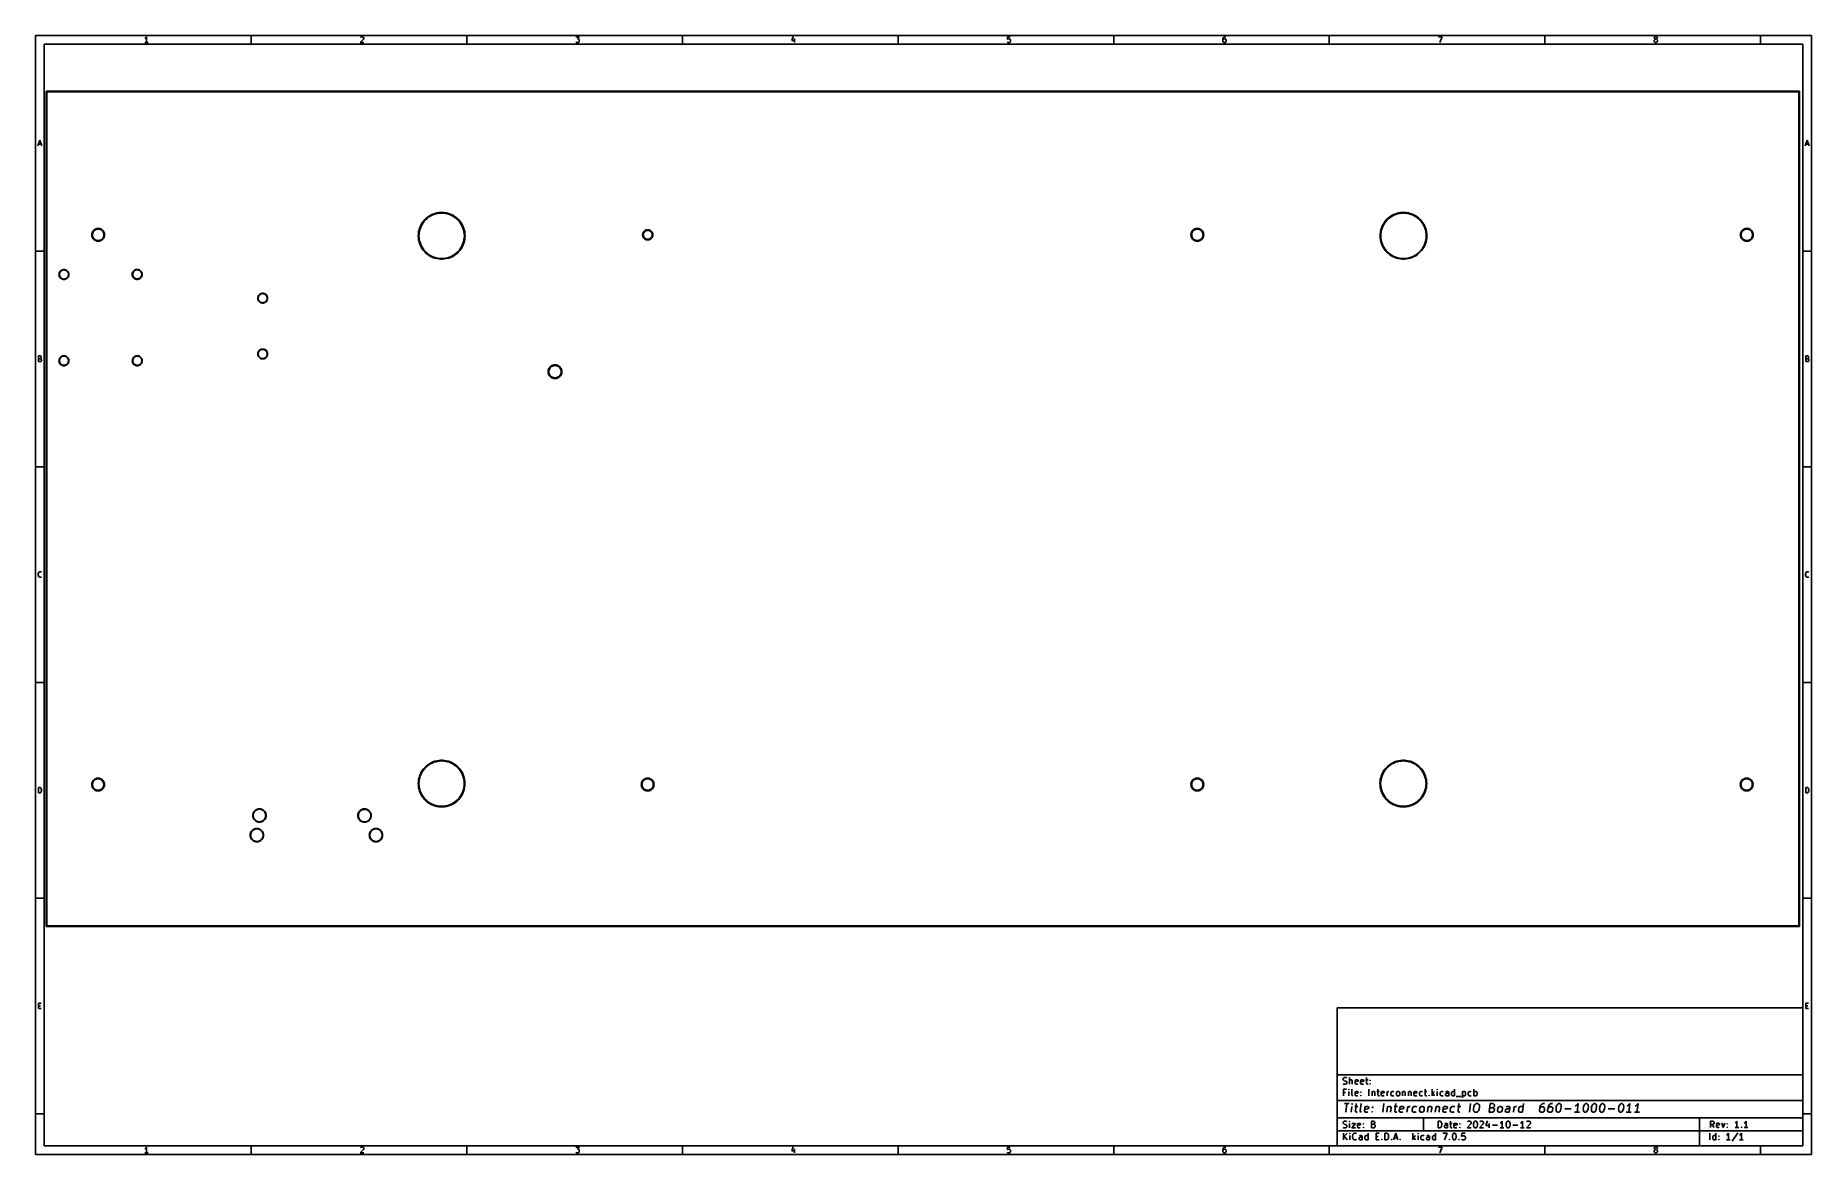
# Model space of a CAD drawing. Extents: x 0.4 to 16.6, y -10.6 to -0.4.
import ezdxf

# ---------------------------------------------------------------- set-up
doc = ezdxf.new("R2010")
doc.units = 0
doc.header["$MEASUREMENT"] = 0
doc.layers.add('BLACK', color=7, linetype='CONTINUOUS')

msp = doc.modelspace()

# ---------------------------------------------------------------- linework, layer by layer
at = {"layer": 'BLACK', "linetype": 'CONTINUOUS'}
for p, q in [((0.393701, -0.393701), (16.6063, -0.393701)), ((0.393701, -10.6063), (0.393701, -0.393701)), ((0.472441, -0.472441), (16.5276, -0.472441)), ((0.472441, -10.5276), (0.472441, -0.472441)), ((1.39646, -0.417446), (1.39159, -0.419883)), ((1.42083, -0.456441), (1.39159, -0.456441)), ((1.40134, -0.412572), (1.39646, -0.417446)), ((1.40621, -0.40526), (1.40134, -0.412572)), ((1.40621, -0.456441), (1.40621, -0.40526)), ((2.3622, -0.472441), (2.3622, -0.393701)), ((3.3869, -0.427195), (3.35765, -0.456441)), ((3.35765, -0.456441), (3.38934, -0.456441)), ((3.36009, -0.410134), (3.36253, -0.407697)), ((3.36253, -0.407697), (3.3674, -0.40526)), ((3.3674, -0.40526), (3.37959, -0.40526)), ((3.37959, -0.40526), (3.38446, -0.407697)), ((3.38446, -0.407697), (3.3869, -0.410134)), ((3.3869, -0.410134), (3.38934, -0.415009)), ((3.38934, -0.419883), (3.3869, -0.427195)), ((3.38934, -0.415009), (3.38934, -0.419883)), ((4.33071, -0.472441), (4.33071, -0.393701)), ((5.32616, -0.40526), (5.35784, -0.40526)), ((5.32859, -0.454004), (5.32616, -0.451567)), ((5.33347, -0.456441), (5.32859, -0.454004)), ((5.34809, -0.456441), (5.33347, -0.456441)), ((5.35784, -0.40526), (5.34078, -0.424758)), ((5.34078, -0.424758), (5.34809, -0.424758)), ((5.34809, -0.424758), (5.35297, -0.427195)), ((5.35297, -0.454004), (5.34809, -0.456441)), ((5.35297, -0.427195), (5.3554, -0.429632)), ((5.3554, -0.451567), (5.35297, -0.454004)), ((5.3554, -0.429632), (5.35784, -0.434506)), ((5.35784, -0.446692), (5.3554, -0.451567)), ((5.35784, -0.434506), (5.35784, -0.446692)), ((6.29921, -0.472441), (6.29921, -0.393701)), ((7.30928, -0.402823), (7.2971, -0.439381)), ((7.2971, -0.439381), (7.32878, -0.439381)), ((7.32147, -0.42232), (7.32147, -0.456441)), ((8.26772, -0.472441), (8.26772, -0.393701)), ((9.26804, -0.40526), (9.2656, -0.429632)), ((9.2656, -0.429632), (9.26804, -0.427195)), ((9.26804, -0.454004), (9.2656, -0.451567)), ((9.29241, -0.40526), (9.26804, -0.40526)), ((9.26804, -0.427195), (9.27291, -0.424758)), ((9.27291, -0.456441), (9.26804, -0.454004)), ((9.27291, -0.424758), (9.2851, -0.424758)), ((9.2851, -0.456441), (9.27291, -0.456441)), ((9.2851, -0.424758), (9.28997, -0.427195)), ((9.28997, -0.454004), (9.2851, -0.456441)), ((9.28997, -0.427195), (9.29241, -0.429632)), ((9.29241, -0.451567), (9.28997, -0.454004)), ((9.29241, -0.429632), (9.29485, -0.434506)), ((9.29485, -0.446692), (9.29241, -0.451567)), ((9.29485, -0.434506), (9.29485, -0.446692)), ((10.2362, -0.472441), (10.2362, -0.393701)), ((11.2365, -0.417446), (11.2341, -0.427195)), ((11.2341, -0.427195), (11.2341, -0.446692)), ((11.2365, -0.429632), (11.2341, -0.434506)), ((11.2341, -0.446692), (11.2365, -0.451567)), ((11.2414, -0.410134), (11.2365, -0.417446)), ((11.239, -0.427195), (11.2365, -0.429632)), ((11.2365, -0.451567), (11.239, -0.454004)), ((11.2439, -0.424758), (11.239, -0.427195)), ((11.239, -0.454004), (11.2439, -0.456441)), ((11.2439, -0.407697), (11.2414, -0.410134)), ((11.2487, -0.40526), (11.2439, -0.407697)), ((11.2536, -0.424758), (11.2439, -0.424758)), ((11.2439, -0.456441), (11.2536, -0.456441)), ((11.2585, -0.40526), (11.2487, -0.40526)), ((11.2585, -0.427195), (11.2536, -0.424758)), ((11.2536, -0.456441), (11.2585, -0.454004)), ((11.2609, -0.429632), (11.2585, -0.427195)), ((11.2585, -0.454004), (11.2609, -0.451567)), ((11.2634, -0.434506), (11.2609, -0.429632)), ((11.2609, -0.451567), (11.2634, -0.446692)), ((11.2634, -0.446692), (11.2634, -0.434506)), ((12.2047, -0.472441), (12.2047, -0.393701)), ((13.2002, -0.40526), (13.2343, -0.40526)), ((13.2343, -0.40526), (13.2124, -0.456441)), ((14.1732, -0.472441), (14.1732, -0.393701)), ((15.1711, -0.415009), (15.1736, -0.410134)), ((15.1711, -0.417446), (15.1711, -0.415009)), ((15.1736, -0.42232), (15.1711, -0.417446)), ((15.1736, -0.432069), (15.1711, -0.436944)), ((15.1711, -0.436944), (15.1711, -0.446692)), ((15.1711, -0.446692), (15.1736, -0.451567)), ((15.1736, -0.410134), (15.176, -0.407697)), ((15.176, -0.424758), (15.1736, -0.42232)), ((15.176, -0.429632), (15.1736, -0.432069)), ((15.1736, -0.451567), (15.176, -0.454004)), ((15.176, -0.407697), (15.1809, -0.40526)), ((15.1809, -0.427195), (15.176, -0.424758)), ((15.1809, -0.427195), (15.176, -0.429632)), ((15.176, -0.454004), (15.1809, -0.456441)), ((15.1809, -0.40526), (15.1906, -0.40526)), ((15.1906, -0.427195), (15.1809, -0.427195)), ((15.1809, -0.456441), (15.1906, -0.456441)), ((15.1906, -0.40526), (15.1955, -0.407697)), ((15.1955, -0.424758), (15.1906, -0.427195)), ((15.1955, -0.429632), (15.1906, -0.427195)), ((15.1906, -0.456441), (15.1955, -0.454004)), ((15.1955, -0.407697), (15.1979, -0.410134)), ((15.1979, -0.42232), (15.1955, -0.424758)), ((15.1979, -0.432069), (15.1955, -0.429632)), ((15.1955, -0.454004), (15.1979, -0.451567)), ((15.1979, -0.410134), (15.2004, -0.415009)), ((15.2004, -0.417446), (15.1979, -0.42232)), ((15.2004, -0.436944), (15.1979, -0.432069)), ((15.1979, -0.451567), (15.2004, -0.446692)), ((15.2004, -0.415009), (15.2004, -0.417446)), ((15.2004, -0.446692), (15.2004, -0.436944)), ((16.1417, -0.472441), (16.1417, -0.393701)), ((16.5276, -0.472441), (16.5276, -10.5276)), ((16.6063, -0.393701), (16.6063, -10.6063)), ((0.49185, -0.905512), (0.491923, -0.905103)), ((0.49185, -8.52362), (0.49185, -0.905512)), ((0.491898, -0.904965), (0.491968, -0.904844)), ((0.491923, -0.905103), (0.491898, -0.904965)), ((0.491968, -0.904844), (0.49204, -0.904435)), ((0.49204, -0.904435), (0.492566, -0.903808)), ((0.492566, -0.903808), (0.492975, -0.903099)), ((0.492975, -0.903099), (0.493243, -0.903002)), ((0.493243, -0.903002), (0.493425, -0.902784)), ((0.493425, -0.902784), (0.494231, -0.902642)), ((0.494231, -0.902642), (0.495, -0.902362)), ((0.495, -0.902362), (16.495, -0.902362)), ((0.49815, -0.908661), (0.49815, -8.52047)), ((16.4919, -0.908661), (0.49815, -0.908661)), ((16.4919, -8.52047), (16.4919, -0.908661)), ((16.495, -0.902362), (16.4954, -0.902434)), ((16.4954, -0.902434), (16.4955, -0.90241)), ((16.4955, -0.90241), (16.4957, -0.90248)), ((16.4957, -0.90248), (16.4961, -0.902552)), ((16.4961, -0.902552), (16.4967, -0.903078)), ((16.4967, -0.903078), (16.4974, -0.903487)), ((16.4974, -0.903487), (16.4975, -0.903754)), ((16.4975, -0.903754), (16.4977, -0.903937)), ((16.4977, -0.903937), (16.4979, -0.904743)), ((16.4979, -0.904743), (16.4981, -0.905512)), ((16.4981, -0.905512), (16.4981, -8.52362)), ((0.41601, -1.40132), (0.433071, -1.35014)), ((0.420885, -1.3867), (0.445257, -1.3867)), ((0.433071, -1.35014), (0.450131, -1.40132)), ((16.5499, -1.40132), (16.5669, -1.35014)), ((16.5547, -1.3867), (16.5791, -1.3867)), ((16.5669, -1.35014), (16.584, -1.40132)), ((3.91522, -2.11781), (3.92471, -2.1024)), ((3.9317, -2.103), (3.922, -2.11824)), ((3.92471, -2.1024), (3.93547, -2.08785)), ((3.9427, -2.08867), (3.9317, -2.103)), ((3.93547, -2.08785), (3.94742, -2.07427)), ((3.9549, -2.07536), (3.9427, -2.08867)), ((3.94742, -2.07427), (3.96048, -2.06175)), ((3.96822, -2.06315), (3.9549, -2.07536)), ((3.96048, -2.06175), (3.97456, -2.05039)), ((3.98255, -2.05216), (3.96822, -2.06315)), ((3.97456, -2.05039), (3.98955, -2.04026)), ((3.99778, -2.04245), (3.98255, -2.05216)), ((3.98955, -2.04026), (4.00535, -2.03143)), ((4.0138, -2.03411), (3.99778, -2.04245)), ((4.00535, -2.03143), (4.02183, -2.02398)), ((4.03049, -2.0272), (4.0138, -2.03411)), ((4.02183, -2.02398), (4.03889, -2.01795)), ((4.04772, -2.02177), (4.03049, -2.0272)), ((4.03889, -2.01795), (4.0564, -2.01339)), ((4.06535, -2.01786), (4.04772, -2.02177)), ((4.0564, -2.01339), (4.07423, -2.01034)), ((4.08326, -2.0155), (4.06535, -2.01786)), ((4.07423, -2.01034), (4.09226, -2.0088)), ((4.10131, -2.01471), (4.08326, -2.0155)), ((4.09226, -2.0088), (4.11035, -2.0088)), ((4.11935, -2.0155), (4.10131, -2.01471)), ((4.11035, -2.0088), (4.12838, -2.01034)), ((4.13726, -2.01786), (4.11935, -2.0155)), ((4.12838, -2.01034), (4.14621, -2.01339)), ((4.15489, -2.02177), (4.13726, -2.01786)), ((4.14621, -2.01339), (4.16372, -2.01795)), ((4.17212, -2.0272), (4.15489, -2.02177)), ((4.16372, -2.01795), (4.18078, -2.02398)), ((4.18881, -2.03411), (4.17212, -2.0272)), ((4.18078, -2.02398), (4.19727, -2.03143)), ((4.20483, -2.04245), (4.18881, -2.03411)), ((4.19727, -2.03143), (4.21306, -2.04026)), ((4.22006, -2.05216), (4.20483, -2.04245)), ((4.21306, -2.04026), (4.22805, -2.05039)), ((4.23439, -2.06315), (4.22006, -2.05216)), ((4.22805, -2.05039), (4.24213, -2.06175)), ((4.24771, -2.07536), (4.23439, -2.06315)), ((4.24213, -2.06175), (4.25519, -2.07427)), ((4.25991, -2.08867), (4.24771, -2.07536)), ((4.25519, -2.07427), (4.26715, -2.08785)), ((4.27091, -2.103), (4.25991, -2.08867)), ((4.26715, -2.08785), (4.2779, -2.1024)), ((4.28062, -2.11824), (4.27091, -2.103)), ((4.2779, -2.1024), (4.28739, -2.11781)), ((12.6954, -2.11758), (12.7049, -2.10218)), ((12.7119, -2.10278), (12.7022, -2.11801)), ((12.7049, -2.10218), (12.7156, -2.08763)), ((12.7229, -2.08845), (12.7119, -2.10278)), ((12.7156, -2.08763), (12.7276, -2.07405)), ((12.7351, -2.07513), (12.7229, -2.08845)), ((12.7276, -2.07405), (12.7406, -2.06153)), ((12.7484, -2.06293), (12.7351, -2.07513)), ((12.7406, -2.06153), (12.7547, -2.05016)), ((12.7627, -2.05193), (12.7484, -2.06293)), ((12.7547, -2.05016), (12.7697, -2.04003)), ((12.7779, -2.04223), (12.7627, -2.05193)), ((12.7697, -2.04003), (12.7855, -2.03121)), ((12.794, -2.03389), (12.7779, -2.04223)), ((12.7855, -2.03121), (12.802, -2.02376)), ((12.8107, -2.02697), (12.794, -2.03389)), ((12.802, -2.02376), (12.8191, -2.01773)), ((12.8279, -2.02154), (12.8107, -2.02697)), ((12.8191, -2.01773), (12.8366, -2.01317)), ((12.8455, -2.01763), (12.8279, -2.02154)), ((12.8366, -2.01317), (12.8544, -2.01011)), ((12.8634, -2.01528), (12.8455, -2.01763)), ((12.8544, -2.01011), (12.8724, -2.00858)), ((12.8815, -2.01449), (12.8634, -2.01528)), ((12.8724, -2.00858), (12.8905, -2.00858)), ((12.8995, -2.01528), (12.8815, -2.01449)), ((12.8905, -2.00858), (12.9085, -2.01011)), ((12.9174, -2.01763), (12.8995, -2.01528)), ((12.9085, -2.01011), (12.9264, -2.01317)), ((12.9351, -2.02154), (12.9174, -2.01763)), ((12.9264, -2.01317), (12.9439, -2.01773)), ((12.9523, -2.02697), (12.9351, -2.02154)), ((12.9439, -2.01773), (12.9609, -2.02376)), ((12.969, -2.03389), (12.9523, -2.02697)), ((12.9609, -2.02376), (12.9774, -2.03121)), ((12.985, -2.04223), (12.969, -2.03389)), ((12.9774, -2.03121), (12.9932, -2.04003)), ((13.0002, -2.05193), (12.985, -2.04223)), ((12.9932, -2.04003), (13.0082, -2.05016)), ((13.0146, -2.06293), (13.0002, -2.05193)), ((13.0082, -2.05016), (13.0223, -2.06153)), ((13.0279, -2.07513), (13.0146, -2.06293)), ((13.0223, -2.06153), (13.0354, -2.07405)), ((13.0401, -2.08845), (13.0279, -2.07513)), ((13.0354, -2.07405), (13.0473, -2.08763)), ((13.0511, -2.10278), (13.0401, -2.08845)), ((13.0473, -2.08763), (13.0581, -2.10218)), ((13.0608, -2.11801), (13.0511, -2.10278)), ((13.0581, -2.10218), (13.0676, -2.11758)), ((0.908026, -2.2126), (0.908821, -2.20301)), ((0.908821, -2.22219), (0.908026, -2.2126)), ((0.908821, -2.20301), (0.911183, -2.19368)), ((0.911183, -2.23152), (0.908821, -2.22219)), ((0.911183, -2.19368), (0.915049, -2.18487)), ((0.915049, -2.24033), (0.911183, -2.23152)), ((0.914919, -2.20354), (0.914127, -2.2126)), ((0.914127, -2.2126), (0.914919, -2.22166)), ((0.917273, -2.19476), (0.914919, -2.20354)), ((0.914919, -2.22166), (0.917273, -2.23044)), ((0.915049, -2.18487), (0.920312, -2.17681)), ((0.920312, -2.24839), (0.915049, -2.24033)), ((0.921116, -2.18651), (0.917273, -2.19476)), ((0.917273, -2.23044), (0.921116, -2.23868)), ((0.920312, -2.17681), (0.92683, -2.16973)), ((0.92683, -2.25547), (0.920312, -2.24839)), ((0.926332, -2.17907), (0.921116, -2.18651)), ((0.921116, -2.23868), (0.926332, -2.24613)), ((0.932761, -2.17264), (0.926332, -2.17907)), ((0.926332, -2.24613), (0.932761, -2.25256)), ((0.92683, -2.16973), (0.934424, -2.16382)), ((0.934424, -2.26138), (0.92683, -2.25547)), ((0.94021, -2.16742), (0.932761, -2.17264)), ((0.932761, -2.25256), (0.94021, -2.25778)), ((0.934424, -2.16382), (0.942888, -2.15924)), ((0.942888, -2.26596), (0.934424, -2.26138)), ((0.948452, -2.16358), (0.94021, -2.16742)), ((0.94021, -2.25778), (0.948452, -2.26162)), ((0.942888, -2.15924), (0.95199, -2.15611)), ((0.95199, -2.26908), (0.942888, -2.26596)), ((0.957235, -2.16122), (0.948452, -2.16358)), ((0.948452, -2.26162), (0.957235, -2.26397)), ((0.95199, -2.15611), (0.961482, -2.15453)), ((0.961482, -2.27067), (0.95199, -2.26908)), ((0.966294, -2.16043), (0.957235, -2.16122)), ((0.957235, -2.26397), (0.966294, -2.26477)), ((0.961482, -2.15453), (0.971106, -2.15453)), ((0.975353, -2.16122), (0.966294, -2.16043)), ((0.966294, -2.26477), (0.975353, -2.26397)), ((0.971106, -2.15453), (0.980598, -2.15611)), ((0.980598, -2.26908), (0.971106, -2.27067)), ((0.984136, -2.16358), (0.975353, -2.16122)), ((0.975353, -2.26397), (0.984136, -2.26162)), ((0.980598, -2.15611), (0.9897, -2.15924)), ((0.9897, -2.26596), (0.980598, -2.26908)), ((0.992377, -2.16742), (0.984136, -2.16358)), ((0.984136, -2.26162), (0.992377, -2.25778)), ((0.9897, -2.15924), (0.998163, -2.16382)), ((0.998163, -2.26138), (0.9897, -2.26596)), ((0.999826, -2.17264), (0.992377, -2.16742)), ((0.992377, -2.25778), (0.999826, -2.25256)), ((0.998163, -2.16382), (1.00576, -2.16973)), ((1.00576, -2.25547), (0.998163, -2.26138)), ((1.00626, -2.17907), (0.999826, -2.17264)), ((0.999826, -2.25256), (1.00626, -2.24613)), ((1.00576, -2.16973), (1.01228, -2.17681)), ((1.01228, -2.24839), (1.00576, -2.25547)), ((1.01147, -2.18651), (1.00626, -2.17907)), ((1.00626, -2.24613), (1.01147, -2.23868)), ((1.01531, -2.19476), (1.01147, -2.18651)), ((1.01147, -2.23868), (1.01531, -2.23044)), ((1.01228, -2.17681), (1.01754, -2.18487)), ((1.01754, -2.24033), (1.01228, -2.24839)), ((1.01767, -2.20354), (1.01531, -2.19476)), ((1.01531, -2.23044), (1.01767, -2.22166)), ((1.01754, -2.18487), (1.0214, -2.19368)), ((1.0214, -2.23152), (1.01754, -2.24033)), ((1.01846, -2.2126), (1.01767, -2.20354)), ((1.01767, -2.22166), (1.01846, -2.2126)), ((1.0214, -2.19368), (1.02377, -2.20301)), ((1.02377, -2.22219), (1.0214, -2.23152)), ((1.02377, -2.20301), (1.02456, -2.2126)), ((1.02456, -2.2126), (1.02377, -2.22219)), ((3.88816, -2.22176), (3.88893, -2.20368)), ((3.88893, -2.23984), (3.88816, -2.22176)), ((3.88893, -2.20368), (3.89122, -2.18574)), ((3.89122, -2.25778), (3.88893, -2.23984)), ((3.89122, -2.18574), (3.89504, -2.16805)), ((3.89504, -2.27547), (3.89122, -2.25778)), ((3.89505, -2.20371), (3.89426, -2.22176)), ((3.89426, -2.22176), (3.89505, -2.23981)), ((3.89504, -2.16805), (3.90033, -2.15075)), ((3.89741, -2.18581), (3.89505, -2.20371)), ((3.89505, -2.23981), (3.89741, -2.25771)), ((3.90131, -2.16817), (3.89741, -2.18581)), ((3.89741, -2.25771), (3.90131, -2.27535)), ((3.90033, -2.15075), (3.90708, -2.13396)), ((3.90675, -2.15095), (3.90131, -2.16817)), ((3.91366, -2.13426), (3.90675, -2.15095)), ((3.90708, -2.13396), (3.91522, -2.11781)), ((3.922, -2.11824), (3.91366, -2.13426)), ((4.28896, -2.13426), (4.28062, -2.11824)), ((4.28739, -2.11781), (4.29553, -2.13396)), ((4.29587, -2.15095), (4.28896, -2.13426)), ((4.29553, -2.13396), (4.30228, -2.15075)), ((4.3013, -2.16817), (4.29587, -2.15095)), ((4.30521, -2.18581), (4.3013, -2.16817)), ((4.3013, -2.27535), (4.30521, -2.25771)), ((4.30228, -2.15075), (4.30758, -2.16805)), ((4.30757, -2.20371), (4.30521, -2.18581)), ((4.30521, -2.25771), (4.30757, -2.23981)), ((4.30835, -2.22176), (4.30757, -2.20371)), ((4.30757, -2.23981), (4.30835, -2.22176)), ((4.30758, -2.16805), (4.31139, -2.18574)), ((4.31139, -2.25778), (4.30758, -2.27547)), ((4.31139, -2.18574), (4.31369, -2.20368)), ((4.31369, -2.23984), (4.31139, -2.25778)), ((4.31369, -2.20368), (4.31446, -2.22176)), ((4.31446, -2.22176), (4.31369, -2.23984)), ((5.93566, -2.2126), (5.93645, -2.20406)), ((5.93645, -2.22113), (5.93566, -2.2126)), ((5.93645, -2.20406), (5.9388, -2.19582)), ((5.9388, -2.22938), (5.93645, -2.22113)), ((5.9388, -2.19582), (5.94262, -2.18814)), ((5.94262, -2.23705), (5.9388, -2.22938)), ((5.94254, -2.20473), (5.94176, -2.2126)), ((5.94176, -2.2126), (5.94254, -2.22047)), ((5.94484, -2.19716), (5.94254, -2.20473)), ((5.94254, -2.22047), (5.94484, -2.22804)), ((5.94262, -2.18814), (5.94778, -2.1813)), ((5.94778, -2.2439), (5.94262, -2.23705)), ((5.94856, -2.19018), (5.94484, -2.19716)), ((5.94484, -2.22804), (5.94856, -2.23502)), ((5.94778, -2.1813), (5.95412, -2.17553)), ((5.95412, -2.24967), (5.94778, -2.2439)), ((5.95358, -2.18407), (5.94856, -2.19018)), ((5.94856, -2.23502), (5.95358, -2.24113)), ((5.9597, -2.17905), (5.95358, -2.18407)), ((5.95358, -2.24113), (5.9597, -2.24615)), ((5.95412, -2.17553), (5.96141, -2.17101)), ((5.96141, -2.25418), (5.95412, -2.24967)), ((5.96667, -2.17532), (5.9597, -2.17905)), ((5.9597, -2.24615), (5.96667, -2.24988)), ((5.96141, -2.17101), (5.9694, -2.16792)), ((5.9694, -2.25728), (5.96141, -2.25418)), ((5.97424, -2.17302), (5.96667, -2.17532)), ((5.96667, -2.24988), (5.97424, -2.25217)), ((5.9694, -2.16792), (5.97783, -2.16634)), ((5.97783, -2.25886), (5.9694, -2.25728)), ((5.98212, -2.17225), (5.97424, -2.17302)), ((5.97424, -2.25217), (5.98212, -2.25295)), ((5.97783, -2.16634), (5.9864, -2.16634)), ((5.9864, -2.25886), (5.97783, -2.25886)), ((5.98999, -2.17302), (5.98212, -2.17225)), ((5.98212, -2.25295), (5.98999, -2.25217)), ((5.9864, -2.16634), (5.99483, -2.16792)), ((5.99483, -2.25728), (5.9864, -2.25886)), ((5.99756, -2.17532), (5.98999, -2.17302)), ((5.98999, -2.25217), (5.99756, -2.24988)), ((5.99483, -2.16792), (6.00282, -2.17101)), ((6.00282, -2.25418), (5.99483, -2.25728)), ((6.00453, -2.17905), (5.99756, -2.17532)), ((5.99756, -2.24988), (6.00453, -2.24615)), ((6.00282, -2.17101), (6.01011, -2.17553)), ((6.01011, -2.24967), (6.00282, -2.25418)), ((6.01065, -2.18407), (6.00453, -2.17905)), ((6.00453, -2.24615), (6.01065, -2.24113)), ((6.01011, -2.17553), (6.01645, -2.1813)), ((6.01645, -2.2439), (6.01011, -2.24967)), ((6.01567, -2.19018), (6.01065, -2.18407)), ((6.01065, -2.24113), (6.01567, -2.23502)), ((6.0194, -2.19716), (6.01567, -2.19018)), ((6.01567, -2.23502), (6.0194, -2.22804)), ((6.01645, -2.1813), (6.02161, -2.18814)), ((6.02161, -2.23705), (6.01645, -2.2439)), ((6.02169, -2.20473), (6.0194, -2.19716)), ((6.0194, -2.22804), (6.02169, -2.22047)), ((6.02161, -2.18814), (6.02543, -2.19582)), ((6.02543, -2.22938), (6.02161, -2.23705)), ((6.02247, -2.2126), (6.02169, -2.20473)), ((6.02169, -2.22047), (6.02247, -2.2126)), ((6.02543, -2.19582), (6.02778, -2.20406)), ((6.02778, -2.22113), (6.02543, -2.22938)), ((6.02778, -2.20406), (6.02857, -2.2126)), ((6.02857, -2.2126), (6.02778, -2.22113)), ((10.9412, -2.2126), (10.942, -2.20301)), ((10.942, -2.22219), (10.9412, -2.2126)), ((10.942, -2.20301), (10.9444, -2.19368)), ((10.9444, -2.23152), (10.942, -2.22219)), ((10.9444, -2.19368), (10.9482, -2.18487)), ((10.9482, -2.24033), (10.9444, -2.23152)), ((10.9481, -2.20354), (10.9473, -2.2126)), ((10.9473, -2.2126), (10.9481, -2.22166)), ((10.9505, -2.19476), (10.9481, -2.20354)), ((10.9481, -2.22166), (10.9505, -2.23044)), ((10.9482, -2.18487), (10.9535, -2.17681)), ((10.9535, -2.24839), (10.9482, -2.24033)), ((10.9543, -2.18651), (10.9505, -2.19476)), ((10.9505, -2.23044), (10.9543, -2.23868)), ((10.9535, -2.17681), (10.96, -2.16973)), ((10.96, -2.25547), (10.9535, -2.24839)), ((10.9595, -2.17907), (10.9543, -2.18651)), ((10.9543, -2.23868), (10.9595, -2.24613)), ((10.966, -2.17264), (10.9595, -2.17907)), ((10.9595, -2.24613), (10.966, -2.25256)), ((10.96, -2.16973), (10.9676, -2.16382)), ((10.9676, -2.26138), (10.96, -2.25547)), ((10.9734, -2.16742), (10.966, -2.17264)), ((10.966, -2.25256), (10.9734, -2.25778)), ((10.9676, -2.16382), (10.9761, -2.15924)), ((10.9761, -2.26596), (10.9676, -2.26138)), ((10.9816, -2.16358), (10.9734, -2.16742)), ((10.9734, -2.25778), (10.9816, -2.26162)), ((10.9761, -2.15924), (10.9852, -2.15611)), ((10.9852, -2.26908), (10.9761, -2.26596)), ((10.9904, -2.16122), (10.9816, -2.16358)), ((10.9816, -2.26162), (10.9904, -2.26397)), ((10.9852, -2.15611), (10.9947, -2.15453)), ((10.9947, -2.27067), (10.9852, -2.26908)), ((10.9995, -2.16043), (10.9904, -2.16122)), ((10.9904, -2.26397), (10.9995, -2.26477)), ((10.9947, -2.15453), (11.0043, -2.15453)), ((11.0085, -2.16122), (10.9995, -2.16043)), ((10.9995, -2.26477), (11.0085, -2.26397)), ((11.0043, -2.15453), (11.0138, -2.15611)), ((11.0138, -2.26908), (11.0043, -2.27067)), ((11.0173, -2.16358), (11.0085, -2.16122)), ((11.0085, -2.26397), (11.0173, -2.26162)), ((11.0138, -2.15611), (11.0229, -2.15924)), ((11.0229, -2.26596), (11.0138, -2.26908)), ((11.0256, -2.16742), (11.0173, -2.16358)), ((11.0173, -2.26162), (11.0256, -2.25778)), ((11.0229, -2.15924), (11.0314, -2.16382)), ((11.0314, -2.26138), (11.0229, -2.26596)), ((11.033, -2.17264), (11.0256, -2.16742)), ((11.0256, -2.25778), (11.033, -2.25256)), ((11.0314, -2.16382), (11.039, -2.16973)), ((11.039, -2.25547), (11.0314, -2.26138)), ((11.0395, -2.17907), (11.033, -2.17264)), ((11.033, -2.25256), (11.0395, -2.24613)), ((11.039, -2.16973), (11.0455, -2.17681)), ((11.0455, -2.24839), (11.039, -2.25547)), ((11.0447, -2.18651), (11.0395, -2.17907)), ((11.0395, -2.24613), (11.0447, -2.23868)), ((11.0485, -2.19476), (11.0447, -2.18651)), ((11.0447, -2.23868), (11.0485, -2.23044)), ((11.0455, -2.17681), (11.0507, -2.18487)), ((11.0507, -2.24033), (11.0455, -2.24839)), ((11.0509, -2.20354), (11.0485, -2.19476)), ((11.0485, -2.23044), (11.0509, -2.22166)), ((11.0507, -2.18487), (11.0546, -2.19368)), ((11.0546, -2.23152), (11.0507, -2.24033)), ((11.0517, -2.2126), (11.0509, -2.20354)), ((11.0509, -2.22166), (11.0517, -2.2126)), ((11.0546, -2.19368), (11.057, -2.20301)), ((11.057, -2.22219), (11.0546, -2.23152)), ((11.057, -2.20301), (11.0578, -2.2126)), ((11.0578, -2.2126), (11.057, -2.22219)), ((12.6683, -2.22154), (12.6691, -2.20346)), ((12.6691, -2.23961), (12.6683, -2.22154)), ((12.6691, -2.20346), (12.6714, -2.18551)), ((12.6714, -2.25756), (12.6691, -2.23961)), ((12.6714, -2.18551), (12.6752, -2.16783)), ((12.6752, -2.27524), (12.6714, -2.25756)), ((12.6752, -2.20349), (12.6744, -2.22154)), ((12.6744, -2.22154), (12.6752, -2.23958)), ((12.6752, -2.16783), (12.6805, -2.15053)), ((12.6776, -2.18558), (12.6752, -2.20349)), ((12.6752, -2.23958), (12.6776, -2.25749)), ((12.6815, -2.16795), (12.6776, -2.18558)), ((12.6776, -2.25749), (12.6815, -2.27512)), ((12.6805, -2.15053), (12.6872, -2.13374)), ((12.6869, -2.15072), (12.6815, -2.16795)), ((12.6938, -2.13403), (12.6869, -2.15072)), ((12.6872, -2.13374), (12.6954, -2.11758)), ((12.7022, -2.11801), (12.6938, -2.13403)), ((13.0691, -2.13403), (13.0608, -2.11801)), ((13.0676, -2.11758), (13.0757, -2.13374)), ((13.076, -2.15072), (13.0691, -2.13403)), ((13.0757, -2.13374), (13.0824, -2.15053)), ((13.0815, -2.16795), (13.076, -2.15072)), ((13.0854, -2.18558), (13.0815, -2.16795)), ((13.0815, -2.27512), (13.0854, -2.25749)), ((13.0824, -2.15053), (13.0877, -2.16783)), ((13.0877, -2.20349), (13.0854, -2.18558)), ((13.0854, -2.25749), (13.0877, -2.23958)), ((13.0877, -2.16783), (13.0916, -2.18551)), ((13.0885, -2.22154), (13.0877, -2.20349)), ((13.0877, -2.23958), (13.0885, -2.22154)), ((13.0916, -2.25756), (13.0877, -2.27524)), ((13.0916, -2.18551), (13.0939, -2.20346)), ((13.0939, -2.23961), (13.0916, -2.25756)), ((13.0939, -2.20346), (13.0946, -2.22154)), ((13.0946, -2.22154), (13.0939, -2.23961)), ((15.9584, -2.2126), (15.9591, -2.20301)), ((15.9591, -2.22219), (15.9584, -2.2126)), ((15.9591, -2.20301), (15.9615, -2.19368)), ((15.9615, -2.23152), (15.9591, -2.22219)), ((15.9615, -2.19368), (15.9654, -2.18487)), ((15.9654, -2.24033), (15.9615, -2.23152)), ((15.9652, -2.20354), (15.9645, -2.2126)), ((15.9645, -2.2126), (15.9652, -2.22166)), ((15.9676, -2.19476), (15.9652, -2.20354)), ((15.9652, -2.22166), (15.9676, -2.23044)), ((15.9654, -2.18487), (15.9706, -2.17681)), ((15.9706, -2.24839), (15.9654, -2.24033)), ((15.9714, -2.18651), (15.9676, -2.19476)), ((15.9676, -2.23044), (15.9714, -2.23868)), ((15.9706, -2.17681), (15.9772, -2.16973)), ((15.9772, -2.25547), (15.9706, -2.24839)), ((15.9767, -2.17907), (15.9714, -2.18651)), ((15.9714, -2.23868), (15.9767, -2.24613)), ((15.9831, -2.17264), (15.9767, -2.17907)), ((15.9767, -2.24613), (15.9831, -2.25256)), ((15.9772, -2.16973), (15.9848, -2.16382)), ((15.9848, -2.26138), (15.9772, -2.25547)), ((15.9905, -2.16742), (15.9831, -2.17264)), ((15.9831, -2.25256), (15.9905, -2.25778)), ((15.9848, -2.16382), (15.9932, -2.15924)), ((15.9932, -2.26596), (15.9848, -2.26138)), ((15.9988, -2.16358), (15.9905, -2.16742)), ((15.9905, -2.25778), (15.9988, -2.26162)), ((15.9932, -2.15924), (16.0023, -2.15611)), ((16.0023, -2.26908), (15.9932, -2.26596)), ((16.0076, -2.16122), (15.9988, -2.16358)), ((15.9988, -2.26162), (16.0076, -2.26397)), ((16.0023, -2.15611), (16.0118, -2.15453)), ((16.0118, -2.27067), (16.0023, -2.26908)), ((16.0166, -2.16043), (16.0076, -2.16122)), ((16.0076, -2.26397), (16.0166, -2.26477)), ((16.0118, -2.15453), (16.0214, -2.15453)), ((16.0257, -2.16122), (16.0166, -2.16043)), ((16.0166, -2.26477), (16.0257, -2.26397)), ((16.0214, -2.15453), (16.0309, -2.15611)), ((16.0309, -2.26908), (16.0214, -2.27067)), ((16.0345, -2.16358), (16.0257, -2.16122)), ((16.0257, -2.26397), (16.0345, -2.26162)), ((16.0309, -2.15611), (16.04, -2.15924)), ((16.04, -2.26596), (16.0309, -2.26908)), ((16.0427, -2.16742), (16.0345, -2.16358)), ((16.0345, -2.26162), (16.0427, -2.25778)), ((16.04, -2.15924), (16.0485, -2.16382)), ((16.0485, -2.26138), (16.04, -2.26596)), ((16.0502, -2.17264), (16.0427, -2.16742)), ((16.0427, -2.25778), (16.0502, -2.25256)), ((16.0485, -2.16382), (16.0561, -2.16973)), ((16.0561, -2.25547), (16.0485, -2.26138)), ((16.0566, -2.17907), (16.0502, -2.17264)), ((16.0502, -2.25256), (16.0566, -2.24613)), ((16.0561, -2.16973), (16.0626, -2.17681)), ((16.0626, -2.24839), (16.0561, -2.25547)), ((16.0618, -2.18651), (16.0566, -2.17907)), ((16.0566, -2.24613), (16.0618, -2.23868)), ((16.0656, -2.19476), (16.0618, -2.18651)), ((16.0618, -2.23868), (16.0656, -2.23044)), ((16.0626, -2.17681), (16.0679, -2.18487)), ((16.0679, -2.24033), (16.0626, -2.24839)), ((16.068, -2.20354), (16.0656, -2.19476)), ((16.0656, -2.23044), (16.068, -2.22166)), ((16.0679, -2.18487), (16.0717, -2.19368)), ((16.0717, -2.23152), (16.0679, -2.24033)), ((16.0688, -2.2126), (16.068, -2.20354)), ((16.068, -2.22166), (16.0688, -2.2126)), ((16.0717, -2.19368), (16.0741, -2.20301)), ((16.0741, -2.22219), (16.0717, -2.23152)), ((16.0741, -2.20301), (16.0749, -2.2126)), ((16.0749, -2.2126), (16.0741, -2.22219)), ((0.393701, -2.3622), (0.472441, -2.3622)), ((0.971106, -2.27067), (0.961482, -2.27067)), ((3.90033, -2.29277), (3.89504, -2.27547)), ((3.90708, -2.30956), (3.90033, -2.29277)), ((3.90131, -2.27535), (3.90675, -2.29257)), ((3.90675, -2.29257), (3.91366, -2.30926)), ((3.91522, -2.32571), (3.90708, -2.30956)), ((3.91366, -2.30926), (3.922, -2.32528)), ((3.92471, -2.34112), (3.91522, -2.32571)), ((3.922, -2.32528), (3.9317, -2.34052)), ((3.93547, -2.35566), (3.92471, -2.34112)), ((3.9317, -2.34052), (3.9427, -2.35485)), ((3.94742, -2.36925), (3.93547, -2.35566)), ((3.9427, -2.35485), (3.9549, -2.36816)), ((3.96048, -2.38177), (3.94742, -2.36925)), ((3.9549, -2.36816), (3.96822, -2.38037)), ((3.97456, -2.39313), (3.96048, -2.38177)), ((3.96822, -2.38037), (3.98255, -2.39136)), ((3.98955, -2.40326), (3.97456, -2.39313)), ((3.98255, -2.39136), (3.99778, -2.40107)), ((4.00535, -2.41209), (3.98955, -2.40326)), ((3.99778, -2.40107), (4.0138, -2.40941)), ((4.02183, -2.41954), (4.00535, -2.41209)), ((4.0138, -2.40941), (4.03049, -2.41632)), ((4.03889, -2.42557), (4.02183, -2.41954)), ((4.03049, -2.41632), (4.04772, -2.42175)), ((4.0564, -2.43013), (4.03889, -2.42557)), ((4.04772, -2.42175), (4.06535, -2.42566)), ((4.07423, -2.43318), (4.0564, -2.43013)), ((4.06535, -2.42566), (4.08326, -2.42802)), ((4.08326, -2.42802), (4.10131, -2.42881)), ((4.10131, -2.42881), (4.11935, -2.42802)), ((4.11935, -2.42802), (4.13726, -2.42566)), ((4.14621, -2.43013), (4.12838, -2.43318)), ((4.13726, -2.42566), (4.15489, -2.42175)), ((4.16372, -2.42557), (4.14621, -2.43013)), ((4.15489, -2.42175), (4.17212, -2.41632)), ((4.18078, -2.41954), (4.16372, -2.42557)), ((4.17212, -2.41632), (4.18881, -2.40941)), ((4.19727, -2.41209), (4.18078, -2.41954)), ((4.18881, -2.40941), (4.20483, -2.40107)), ((4.21306, -2.40326), (4.19727, -2.41209)), ((4.20483, -2.40107), (4.22006, -2.39136)), ((4.22805, -2.39313), (4.21306, -2.40326)), ((4.22006, -2.39136), (4.23439, -2.38037)), ((4.24213, -2.38177), (4.22805, -2.39313)), ((4.23439, -2.38037), (4.24771, -2.36816)), ((4.25519, -2.36925), (4.24213, -2.38177)), ((4.24771, -2.36816), (4.25991, -2.35485)), ((4.26715, -2.35566), (4.25519, -2.36925)), ((4.25991, -2.35485), (4.27091, -2.34052)), ((4.2779, -2.34112), (4.26715, -2.35566)), ((4.27091, -2.34052), (4.28062, -2.32528)), ((4.28739, -2.32571), (4.2779, -2.34112)), ((4.28062, -2.32528), (4.28896, -2.30926)), ((4.29553, -2.30956), (4.28739, -2.32571)), ((4.28896, -2.30926), (4.29587, -2.29257)), ((4.30228, -2.29277), (4.29553, -2.30956)), ((4.29587, -2.29257), (4.3013, -2.27535)), ((4.30758, -2.27547), (4.30228, -2.29277)), ((11.0043, -2.27067), (10.9947, -2.27067)), ((12.6805, -2.29254), (12.6752, -2.27524)), ((12.6872, -2.30933), (12.6805, -2.29254)), ((12.6815, -2.27512), (12.6869, -2.29235)), ((12.6869, -2.29235), (12.6938, -2.30904)), ((12.6954, -2.32549), (12.6872, -2.30933)), ((12.6938, -2.30904), (12.7022, -2.32506)), ((12.7049, -2.34089), (12.6954, -2.32549)), ((12.7022, -2.32506), (12.7119, -2.34029)), ((12.7156, -2.35544), (12.7049, -2.34089)), ((12.7119, -2.34029), (12.7229, -2.35462)), ((12.7276, -2.36902), (12.7156, -2.35544)), ((12.7229, -2.35462), (12.7351, -2.36794)), ((12.7406, -2.38154), (12.7276, -2.36902)), ((12.7351, -2.36794), (12.7484, -2.38014)), ((12.7547, -2.39291), (12.7406, -2.38154)), ((12.7484, -2.38014), (12.7627, -2.39114)), ((12.7697, -2.40304), (12.7547, -2.39291)), ((12.7627, -2.39114), (12.7779, -2.40084)), ((12.7855, -2.41186), (12.7697, -2.40304)), ((12.7779, -2.40084), (12.794, -2.40918)), ((12.802, -2.41931), (12.7855, -2.41186)), ((12.794, -2.40918), (12.8107, -2.4161)), ((12.8191, -2.42534), (12.802, -2.41931)), ((12.8107, -2.4161), (12.8279, -2.42153)), ((12.8366, -2.4299), (12.8191, -2.42534)), ((12.8279, -2.42153), (12.8455, -2.42544)), ((12.8544, -2.43296), (12.8366, -2.4299)), ((12.8455, -2.42544), (12.8634, -2.4278)), ((12.8634, -2.4278), (12.8815, -2.42858)), ((12.8815, -2.42858), (12.8995, -2.4278)), ((12.8995, -2.4278), (12.9174, -2.42544)), ((12.9264, -2.4299), (12.9085, -2.43296)), ((12.9174, -2.42544), (12.9351, -2.42153)), ((12.9439, -2.42534), (12.9264, -2.4299)), ((12.9351, -2.42153), (12.9523, -2.4161)), ((12.9609, -2.41931), (12.9439, -2.42534)), ((12.9523, -2.4161), (12.969, -2.40918)), ((12.9774, -2.41186), (12.9609, -2.41931)), ((12.969, -2.40918), (12.985, -2.40084)), ((12.9932, -2.40304), (12.9774, -2.41186)), ((12.985, -2.40084), (13.0002, -2.39114)), ((13.0082, -2.39291), (12.9932, -2.40304)), ((13.0002, -2.39114), (13.0146, -2.38014)), ((13.0223, -2.38154), (13.0082, -2.39291)), ((13.0146, -2.38014), (13.0279, -2.36794)), ((13.0354, -2.36902), (13.0223, -2.38154)), ((13.0279, -2.36794), (13.0401, -2.35462)), ((13.0473, -2.35544), (13.0354, -2.36902)), ((13.0401, -2.35462), (13.0511, -2.34029)), ((13.0581, -2.34089), (13.0473, -2.35544)), ((13.0511, -2.34029), (13.0608, -2.32506)), ((13.0676, -2.32549), (13.0581, -2.34089)), ((13.0608, -2.32506), (13.0691, -2.30904)), ((13.0757, -2.30933), (13.0676, -2.32549)), ((13.0691, -2.30904), (13.076, -2.29235)), ((13.0824, -2.29254), (13.0757, -2.30933)), ((13.076, -2.29235), (13.0815, -2.27512)), ((13.0877, -2.27524), (13.0824, -2.29254)), ((16.0214, -2.27067), (16.0118, -2.27067)), ((16.6063, -2.3622), (16.5276, -2.3622)), ((0.607367, -2.575), (0.608138, -2.56668)), ((0.608138, -2.58332), (0.607367, -2.575)), ((0.608138, -2.56668), (0.610424, -2.55864)), ((0.610424, -2.59136), (0.608138, -2.58332)), ((0.610424, -2.55864), (0.614149, -2.55117)), ((0.614149, -2.59883), (0.610424, -2.59136)), ((0.611902, -2.5669), (0.611104, -2.575)), ((0.611104, -2.575), (0.611902, -2.5831)), ((0.614266, -2.5591), (0.611902, -2.5669)), ((0.611902, -2.5831), (0.614266, -2.5909)), ((0.614149, -2.55117), (0.619184, -2.5445)), ((0.618105, -2.55192), (0.614266, -2.5591)), ((0.614266, -2.5909), (0.618105, -2.59808)), ((0.62327, -2.54563), (0.618105, -2.55192)), ((0.619184, -2.5445), (0.625358, -2.53887)), ((0.629565, -2.54046), (0.62327, -2.54563)), ((0.625358, -2.53887), (0.632462, -2.53447)), ((0.636747, -2.53662), (0.629565, -2.54046)), ((0.632462, -2.53447), (0.640252, -2.53145)), ((0.644539, -2.53426), (0.636747, -2.53662)), ((0.640252, -2.53145), (0.648465, -2.52992)), ((0.652643, -2.53346), (0.644539, -2.53426)), ((0.648465, -2.52992), (0.65682, -2.52992)), ((0.660746, -2.53426), (0.652643, -2.53346)), ((0.65682, -2.52992), (0.665033, -2.53145)), ((0.668539, -2.53662), (0.660746, -2.53426)), ((0.665033, -2.53145), (0.672824, -2.53447)), ((0.67572, -2.54046), (0.668539, -2.53662)), ((0.672824, -2.53447), (0.679927, -2.53887)), ((0.682015, -2.54563), (0.67572, -2.54046)), ((0.679927, -2.53887), (0.686102, -2.5445)), ((0.687181, -2.55192), (0.682015, -2.54563)), ((0.686102, -2.5445), (0.691137, -2.55117)), ((0.691019, -2.5591), (0.687181, -2.55192)), ((0.687181, -2.59808), (0.691019, -2.5909)), ((0.693383, -2.5669), (0.691019, -2.5591)), ((0.691019, -2.5909), (0.693383, -2.5831)), ((0.691137, -2.55117), (0.694861, -2.55864)), ((0.694861, -2.59136), (0.691137, -2.59883)), ((0.694181, -2.575), (0.693383, -2.5669)), ((0.693383, -2.5831), (0.694181, -2.575)), ((0.694861, -2.55864), (0.697147, -2.56668)), ((0.697147, -2.58332), (0.694861, -2.59136)), ((0.697147, -2.56668), (0.697918, -2.575)), ((0.697918, -2.575), (0.697147, -2.58332)), ((1.27672, -2.574), (1.2775, -2.56568)), ((1.2775, -2.58232), (1.27672, -2.574)), ((1.2775, -2.56568), (1.27978, -2.55764)), ((1.27978, -2.59036), (1.2775, -2.58232)), ((1.27978, -2.55764), (1.28351, -2.55017)), ((1.28351, -2.59783), (1.27978, -2.59036)), ((1.28126, -2.5659), (1.28046, -2.574)), ((1.28046, -2.574), (1.28126, -2.5821)), ((1.28362, -2.5581), (1.28126, -2.5659)), ((1.28126, -2.5821), (1.28362, -2.5899)), ((1.28351, -2.55017), (1.28854, -2.5435)), ((1.28746, -2.55092), (1.28362, -2.5581)), ((1.28362, -2.5899), (1.28746, -2.59708)), ((1.29263, -2.54463), (1.28746, -2.55092)), ((1.28854, -2.5435), (1.29472, -2.53787)), ((1.29892, -2.53946), (1.29263, -2.54463)), ((1.29472, -2.53787), (1.30182, -2.53347)), ((1.3061, -2.53562), (1.29892, -2.53946)), ((1.30182, -2.53347), (1.30961, -2.53045)), ((1.3139, -2.53326), (1.3061, -2.53562)), ((1.30961, -2.53045), (1.31782, -2.52892)), ((1.322, -2.53246), (1.3139, -2.53326)), ((1.31782, -2.52892), (1.32618, -2.52892)), ((1.3301, -2.53326), (1.322, -2.53246)), ((1.32618, -2.52892), (1.33439, -2.53045)), ((1.3379, -2.53562), (1.3301, -2.53326)), ((1.33439, -2.53045), (1.34218, -2.53347)), ((1.34508, -2.53946), (1.3379, -2.53562)), ((1.34218, -2.53347), (1.34928, -2.53787)), ((1.35137, -2.54463), (1.34508, -2.53946)), ((1.34928, -2.53787), (1.35546, -2.5435)), ((1.35654, -2.55092), (1.35137, -2.54463)), ((1.35546, -2.5435), (1.36049, -2.55017)), ((1.36038, -2.5581), (1.35654, -2.55092)), ((1.35654, -2.59708), (1.36038, -2.5899)), ((1.36274, -2.5659), (1.36038, -2.5581)), ((1.36038, -2.5899), (1.36274, -2.5821)), ((1.36049, -2.55017), (1.36422, -2.55764)), ((1.36422, -2.59036), (1.36049, -2.59783)), ((1.36354, -2.574), (1.36274, -2.5659)), ((1.36274, -2.5821), (1.36354, -2.574)), ((1.36422, -2.55764), (1.3665, -2.56568)), ((1.3665, -2.58232), (1.36422, -2.59036)), ((1.3665, -2.56568), (1.36728, -2.574)), ((1.36728, -2.574), (1.3665, -2.58232)), ((4.09226, -2.43472), (4.07423, -2.43318)), ((4.11035, -2.43472), (4.09226, -2.43472)), ((4.12838, -2.43318), (4.11035, -2.43472)), ((12.8724, -2.43449), (12.8544, -2.43296)), ((12.8905, -2.43449), (12.8724, -2.43449)), ((12.9085, -2.43296), (12.8905, -2.43449)), ((0.619184, -2.6055), (0.614149, -2.59883)), ((0.618105, -2.59808), (0.62327, -2.60437)), ((0.625358, -2.61113), (0.619184, -2.6055)), ((0.62327, -2.60437), (0.629565, -2.60954)), ((0.632462, -2.61553), (0.625358, -2.61113)), ((0.629565, -2.60954), (0.636747, -2.61338)), ((0.640252, -2.61855), (0.632462, -2.61553)), ((0.636747, -2.61338), (0.644539, -2.61574)), ((0.648465, -2.62008), (0.640252, -2.61855)), ((0.644539, -2.61574), (0.652643, -2.61654)), ((0.65682, -2.62008), (0.648465, -2.62008)), ((0.652643, -2.61654), (0.660746, -2.61574)), ((0.665033, -2.61855), (0.65682, -2.62008)), ((0.660746, -2.61574), (0.668539, -2.61338)), ((0.672824, -2.61553), (0.665033, -2.61855)), ((0.668539, -2.61338), (0.67572, -2.60954)), ((0.679927, -2.61113), (0.672824, -2.61553)), ((0.67572, -2.60954), (0.682015, -2.60437)), ((0.686102, -2.6055), (0.679927, -2.61113)), ((0.682015, -2.60437), (0.687181, -2.59808)), ((0.691137, -2.59883), (0.686102, -2.6055)), ((1.28854, -2.6045), (1.28351, -2.59783)), ((1.28746, -2.59708), (1.29263, -2.60337)), ((1.29472, -2.61013), (1.28854, -2.6045)), ((1.29263, -2.60337), (1.29892, -2.60854)), ((1.30182, -2.61453), (1.29472, -2.61013)), ((1.29892, -2.60854), (1.3061, -2.61238)), ((1.30961, -2.61755), (1.30182, -2.61453)), ((1.3061, -2.61238), (1.3139, -2.61474)), ((1.31782, -2.61908), (1.30961, -2.61755)), ((1.3139, -2.61474), (1.322, -2.61554)), ((1.32618, -2.61908), (1.31782, -2.61908)), ((1.322, -2.61554), (1.3301, -2.61474)), ((1.33439, -2.61755), (1.32618, -2.61908)), ((1.3301, -2.61474), (1.3379, -2.61238)), ((1.34218, -2.61453), (1.33439, -2.61755)), ((1.3379, -2.61238), (1.34508, -2.60854)), ((1.34928, -2.61013), (1.34218, -2.61453)), ((1.34508, -2.60854), (1.35137, -2.60337)), ((1.35546, -2.6045), (1.34928, -2.61013)), ((1.35137, -2.60337), (1.35654, -2.59708)), ((1.36049, -2.59783), (1.35546, -2.6045)), ((2.43398, -2.76061), (2.44016, -2.75498)), ((2.44016, -2.75498), (2.44726, -2.75059)), ((2.45154, -2.75274), (2.44436, -2.75658)), ((2.44726, -2.75059), (2.45505, -2.74757)), ((2.45934, -2.75037), (2.45154, -2.75274)), ((2.45505, -2.74757), (2.46326, -2.74603)), ((2.46744, -2.74958), (2.45934, -2.75037)), ((2.46326, -2.74603), (2.47162, -2.74603)), ((2.47554, -2.75037), (2.46744, -2.74958)), ((2.47162, -2.74603), (2.47983, -2.74757)), ((2.48334, -2.75274), (2.47554, -2.75037)), ((2.47983, -2.74757), (2.48762, -2.75059)), ((2.49052, -2.75658), (2.48334, -2.75274)), ((2.48762, -2.75059), (2.49473, -2.75498)), ((2.49473, -2.75498), (2.5009, -2.76061)), ((2.42217, -2.79112), (2.42294, -2.7828)), ((2.42294, -2.79943), (2.42217, -2.79112)), ((2.42294, -2.7828), (2.42522, -2.77476)), ((2.42522, -2.80747), (2.42294, -2.79943)), ((2.42522, -2.77476), (2.42895, -2.76728)), ((2.42895, -2.81495), (2.42522, -2.80747)), ((2.4267, -2.78301), (2.4259, -2.79112)), ((2.4259, -2.79112), (2.4267, -2.79922)), ((2.42906, -2.77522), (2.4267, -2.78301)), ((2.4267, -2.79922), (2.42906, -2.80701)), ((2.42895, -2.76728), (2.43398, -2.76061)), ((2.43398, -2.82162), (2.42895, -2.81495)), ((2.4329, -2.76804), (2.42906, -2.77522)), ((2.42906, -2.80701), (2.4329, -2.81419)), ((2.43807, -2.76174), (2.4329, -2.76804)), ((2.4329, -2.81419), (2.43807, -2.82049)), ((2.44016, -2.82725), (2.43398, -2.82162)), ((2.44436, -2.75658), (2.43807, -2.76174)), ((2.43807, -2.82049), (2.44436, -2.82565)), ((2.44726, -2.83164), (2.44016, -2.82725)), ((2.44436, -2.82565), (2.45154, -2.82949)), ((2.45505, -2.83466), (2.44726, -2.83164)), ((2.45154, -2.82949), (2.45934, -2.83186)), ((2.46326, -2.8362), (2.45505, -2.83466)), ((2.45934, -2.83186), (2.46744, -2.83265)), ((2.47162, -2.8362), (2.46326, -2.8362)), ((2.46744, -2.83265), (2.47554, -2.83186)), ((2.47983, -2.83466), (2.47162, -2.8362)), ((2.47554, -2.83186), (2.48334, -2.82949)), ((2.48762, -2.83164), (2.47983, -2.83466)), ((2.48334, -2.82949), (2.49052, -2.82565)), ((2.49473, -2.82725), (2.48762, -2.83164)), ((2.49681, -2.76174), (2.49052, -2.75658)), ((2.49052, -2.82565), (2.49681, -2.82049)), ((2.5009, -2.82162), (2.49473, -2.82725)), ((2.50198, -2.76804), (2.49681, -2.76174)), ((2.49681, -2.82049), (2.50198, -2.81419)), ((2.5009, -2.76061), (2.50594, -2.76728)), ((2.50594, -2.81495), (2.5009, -2.82162)), ((2.50582, -2.77522), (2.50198, -2.76804)), ((2.50198, -2.81419), (2.50582, -2.80701)), ((2.50818, -2.78301), (2.50582, -2.77522)), ((2.50582, -2.80701), (2.50818, -2.79922)), ((2.50594, -2.76728), (2.50966, -2.77476)), ((2.50966, -2.80747), (2.50594, -2.81495)), ((2.50898, -2.79112), (2.50818, -2.78301)), ((2.50818, -2.79922), (2.50898, -2.79112)), ((2.50966, -2.77476), (2.51195, -2.7828)), ((2.51195, -2.79943), (2.50966, -2.80747)), ((2.51195, -2.7828), (2.51272, -2.79112)), ((2.51272, -2.79112), (2.51195, -2.79943)), ((0.419666, -3.36983), (0.419666, -3.31865)), ((0.419666, -3.31865), (0.436727, -3.31865)), ((0.436727, -3.34302), (0.419666, -3.34302)), ((0.439164, -3.36983), (0.419666, -3.36983)), ((0.436727, -3.31865), (0.441601, -3.32108)), ((0.441601, -3.34058), (0.436727, -3.34302)), ((0.436727, -3.34302), (0.444038, -3.34545)), ((0.444038, -3.36739), (0.439164, -3.36983)), ((0.441601, -3.32108), (0.444038, -3.32352)), ((0.444038, -3.33814), (0.441601, -3.34058)), ((0.444038, -3.32352), (0.446475, -3.32839)), ((0.446475, -3.33327), (0.444038, -3.33814)), ((0.444038, -3.34545), (0.446475, -3.34789)), ((0.446475, -3.36495), (0.444038, -3.36739)), ((0.446475, -3.32839), (0.446475, -3.33327)), ((0.446475, -3.34789), (0.448913, -3.35277)), ((0.448913, -3.36008), (0.446475, -3.36495)), ((0.448913, -3.35277), (0.448913, -3.36008)), ((0.607367, -3.362), (0.608138, -3.35368)), ((0.608138, -3.37032), (0.607367, -3.362)), ((0.608138, -3.35368), (0.610424, -3.34564)), ((0.610424, -3.37836), (0.608138, -3.37032)), ((0.610424, -3.34564), (0.614149, -3.33817)), ((0.614149, -3.38583), (0.610424, -3.37836)), ((0.611902, -3.3539), (0.611104, -3.362)), ((0.611104, -3.362), (0.611902, -3.3701)), ((0.614266, -3.3461), (0.611902, -3.3539)), ((0.611902, -3.3701), (0.614266, -3.3779)), ((0.614149, -3.33817), (0.619184, -3.3315)), ((0.619184, -3.3925), (0.614149, -3.38583)), ((0.618105, -3.33892), (0.614266, -3.3461)), ((0.614266, -3.3779), (0.618105, -3.38508)), ((0.62327, -3.33263), (0.618105, -3.33892)), ((0.618105, -3.38508), (0.62327, -3.39137)), ((0.619184, -3.3315), (0.625358, -3.32587)), ((0.625358, -3.39813), (0.619184, -3.3925)), ((0.629565, -3.32746), (0.62327, -3.33263)), ((0.62327, -3.39137), (0.629565, -3.39654)), ((0.625358, -3.32587), (0.632462, -3.32147)), ((0.632462, -3.40253), (0.625358, -3.39813)), ((0.636747, -3.32362), (0.629565, -3.32746)), ((0.629565, -3.39654), (0.636747, -3.40038)), ((0.632462, -3.32147), (0.640252, -3.31845)), ((0.640252, -3.40555), (0.632462, -3.40253)), ((0.644539, -3.32126), (0.636747, -3.32362)), ((0.636747, -3.40038), (0.644539, -3.40274)), ((0.640252, -3.31845), (0.648465, -3.31692)), ((0.652643, -3.32046), (0.644539, -3.32126)), ((0.644539, -3.40274), (0.652643, -3.40354)), ((0.648465, -3.31692), (0.65682, -3.31692)), ((0.660746, -3.32126), (0.652643, -3.32046)), ((0.652643, -3.40354), (0.660746, -3.40274)), ((0.65682, -3.31692), (0.665033, -3.31845)), ((0.668539, -3.32362), (0.660746, -3.32126)), ((0.660746, -3.40274), (0.668539, -3.40038)), ((0.665033, -3.31845), (0.672824, -3.32147)), ((0.672824, -3.40253), (0.665033, -3.40555)), ((0.67572, -3.32746), (0.668539, -3.32362)), ((0.668539, -3.40038), (0.67572, -3.39654)), ((0.672824, -3.32147), (0.679927, -3.32587)), ((0.679927, -3.39813), (0.672824, -3.40253)), ((0.682015, -3.33263), (0.67572, -3.32746)), ((0.67572, -3.39654), (0.682015, -3.39137)), ((0.679927, -3.32587), (0.686102, -3.3315)), ((0.686102, -3.3925), (0.679927, -3.39813)), ((0.687181, -3.33892), (0.682015, -3.33263)), ((0.682015, -3.39137), (0.687181, -3.38508)), ((0.686102, -3.3315), (0.691137, -3.33817)), ((0.691137, -3.38583), (0.686102, -3.3925)), ((0.691019, -3.3461), (0.687181, -3.33892)), ((0.687181, -3.38508), (0.691019, -3.3779)), ((0.693383, -3.3539), (0.691019, -3.3461)), ((0.691019, -3.3779), (0.693383, -3.3701)), ((0.691137, -3.33817), (0.694861, -3.34564)), ((0.694861, -3.37836), (0.691137, -3.38583)), ((0.694181, -3.362), (0.693383, -3.3539)), ((0.693383, -3.3701), (0.694181, -3.362)), ((0.694861, -3.34564), (0.697147, -3.35368)), ((0.697147, -3.37032), (0.694861, -3.37836)), ((0.697147, -3.35368), (0.697918, -3.362)), ((0.697918, -3.362), (0.697147, -3.37032)), ((1.27737, -3.362), (1.27814, -3.35368)), ((1.27814, -3.37032), (1.27737, -3.362)), ((1.27814, -3.35368), (1.28042, -3.34564)), ((1.28042, -3.37836), (1.27814, -3.37032)), ((1.28042, -3.34564), (1.28415, -3.33817)), ((1.28415, -3.38583), (1.28042, -3.37836)), ((1.2819, -3.3539), (1.2811, -3.362)), ((1.2811, -3.362), (1.2819, -3.3701)), ((1.28427, -3.3461), (1.2819, -3.3539)), ((1.2819, -3.3701), (1.28427, -3.3779)), ((1.28415, -3.33817), (1.28918, -3.3315)), ((1.28918, -3.3925), (1.28415, -3.38583)), ((1.2881, -3.33892), (1.28427, -3.3461)), ((1.28427, -3.3779), (1.2881, -3.38508)), ((1.29327, -3.33263), (1.2881, -3.33892)), ((1.2881, -3.38508), (1.29327, -3.39137)), ((1.28918, -3.3315), (1.29536, -3.32587)), ((1.29536, -3.39813), (1.28918, -3.3925)), ((1.29957, -3.32746), (1.29327, -3.33263)), ((1.29327, -3.39137), (1.29957, -3.39654)), ((1.29536, -3.32587), (1.30246, -3.32147)), ((1.30246, -3.40253), (1.29536, -3.39813)), ((1.30675, -3.32362), (1.29957, -3.32746)), ((1.29957, -3.39654), (1.30675, -3.40038)), ((1.30246, -3.32147), (1.31025, -3.31845)), ((1.31025, -3.40555), (1.30246, -3.40253)), ((1.31454, -3.32126), (1.30675, -3.32362)), ((1.30675, -3.40038), (1.31454, -3.40274)), ((1.31025, -3.31845), (1.31847, -3.31692)), ((1.32264, -3.32046), (1.31454, -3.32126)), ((1.31454, -3.40274), (1.32264, -3.40354)), ((1.31847, -3.31692), (1.32682, -3.31692)), ((1.33075, -3.32126), (1.32264, -3.32046)), ((1.32264, -3.40354), (1.33075, -3.40274)), ((1.32682, -3.31692), (1.33503, -3.31845)), ((1.33854, -3.32362), (1.33075, -3.32126)), ((1.33075, -3.40274), (1.33854, -3.40038)), ((1.33503, -3.31845), (1.34282, -3.32147)), ((1.34282, -3.40253), (1.33503, -3.40555)), ((1.34572, -3.32746), (1.33854, -3.32362)), ((1.33854, -3.40038), (1.34572, -3.39654)), ((1.34282, -3.32147), (1.34993, -3.32587)), ((1.34993, -3.39813), (1.34282, -3.40253)), ((1.35201, -3.33263), (1.34572, -3.32746)), ((1.34572, -3.39654), (1.35201, -3.39137)), ((1.34993, -3.32587), (1.3561, -3.3315)), ((1.3561, -3.3925), (1.34993, -3.39813)), ((1.35718, -3.33892), (1.35201, -3.33263)), ((1.35201, -3.39137), (1.35718, -3.38508)), ((1.3561, -3.3315), (1.36114, -3.33817)), ((1.36114, -3.38583), (1.3561, -3.3925)), ((1.36102, -3.3461), (1.35718, -3.33892)), ((1.35718, -3.38508), (1.36102, -3.3779)), ((1.36338, -3.3539), (1.36102, -3.3461)), ((1.36102, -3.3779), (1.36338, -3.3701)), ((1.36114, -3.33817), (1.36486, -3.34564)), ((1.36486, -3.37836), (1.36114, -3.38583)), ((1.36418, -3.362), (1.36338, -3.3539)), ((1.36338, -3.3701), (1.36418, -3.362)), ((1.36486, -3.34564), (1.36715, -3.35368)), ((1.36715, -3.37032), (1.36486, -3.37836)), ((1.36715, -3.35368), (1.36792, -3.362)), ((1.36792, -3.362), (1.36715, -3.37032)), ((2.42217, -3.3), (2.42294, -3.29168)), ((2.42294, -3.30832), (2.42217, -3.3)), ((2.42294, -3.29168), (2.42522, -3.28364)), ((2.42522, -3.31636), (2.42294, -3.30832)), ((2.42522, -3.28364), (2.42895, -3.27617)), ((2.42895, -3.32383), (2.42522, -3.31636)), ((2.4267, -3.2919), (2.4259, -3.3)), ((2.4259, -3.3), (2.4267, -3.3081)), ((2.42906, -3.2841), (2.4267, -3.2919)), ((2.4267, -3.3081), (2.42906, -3.3159)), ((2.42895, -3.27617), (2.43398, -3.2695)), ((2.43398, -3.3305), (2.42895, -3.32383)), ((2.4329, -3.27692), (2.42906, -3.2841)), ((2.42906, -3.3159), (2.4329, -3.32308)), ((2.43807, -3.27063), (2.4329, -3.27692)), ((2.4329, -3.32308), (2.43807, -3.32937)), ((2.43398, -3.2695), (2.44016, -3.26387)), ((2.44016, -3.33613), (2.43398, -3.3305)), ((2.44436, -3.26546), (2.43807, -3.27063)), ((2.43807, -3.32937), (2.44436, -3.33454)), ((2.44016, -3.26387), (2.44726, -3.25947)), ((2.44726, -3.34053), (2.44016, -3.33613)), ((2.45154, -3.26162), (2.44436, -3.26546)), ((2.44436, -3.33454), (2.45154, -3.33838)), ((2.44726, -3.25947), (2.45505, -3.25645)), ((2.45505, -3.34355), (2.44726, -3.34053)), ((2.45934, -3.25926), (2.45154, -3.26162)), ((2.45154, -3.33838), (2.45934, -3.34074)), ((2.45505, -3.25645), (2.46326, -3.25492)), ((2.46326, -3.34508), (2.45505, -3.34355)), ((2.46744, -3.25846), (2.45934, -3.25926)), ((2.45934, -3.34074), (2.46744, -3.34154)), ((2.46326, -3.25492), (2.47162, -3.25492)), ((2.47162, -3.34508), (2.46326, -3.34508)), ((2.47554, -3.25926), (2.46744, -3.25846)), ((2.46744, -3.34154), (2.47554, -3.34074)), ((2.47162, -3.25492), (2.47983, -3.25645)), ((2.47983, -3.34355), (2.47162, -3.34508)), ((2.48334, -3.26162), (2.47554, -3.25926)), ((2.47554, -3.34074), (2.48334, -3.33838)), ((2.47983, -3.25645), (2.48762, -3.25947)), ((2.48762, -3.34053), (2.47983, -3.34355)), ((2.49052, -3.26546), (2.48334, -3.26162)), ((2.48334, -3.33838), (2.49052, -3.33454)), ((2.48762, -3.25947), (2.49473, -3.26387)), ((2.49473, -3.33613), (2.48762, -3.34053)), ((2.49681, -3.27063), (2.49052, -3.26546)), ((2.49052, -3.33454), (2.49681, -3.32937)), ((2.49473, -3.26387), (2.5009, -3.2695)), ((2.5009, -3.3305), (2.49473, -3.33613)), ((2.50198, -3.27692), (2.49681, -3.27063)), ((2.49681, -3.32937), (2.50198, -3.32308)), ((2.5009, -3.2695), (2.50594, -3.27617)), ((2.50594, -3.32383), (2.5009, -3.3305)), ((2.50582, -3.2841), (2.50198, -3.27692)), ((2.50198, -3.32308), (2.50582, -3.3159)), ((2.50818, -3.2919), (2.50582, -3.2841)), ((2.50582, -3.3159), (2.50818, -3.3081)), ((2.50594, -3.27617), (2.50966, -3.28364)), ((2.50966, -3.31636), (2.50594, -3.32383)), ((2.50898, -3.3), (2.50818, -3.2919)), ((2.50818, -3.3081), (2.50898, -3.3)), ((2.50966, -3.28364), (2.51195, -3.29168)), ((2.51195, -3.30832), (2.50966, -3.31636)), ((2.51195, -3.29168), (2.51272, -3.3)), ((2.51272, -3.3), (2.51195, -3.30832)), ((5.1077, -3.40635), (5.11672, -3.40262)), ((5.11672, -3.40262), (5.12621, -3.40034)), ((5.12621, -3.40034), (5.13594, -3.39957)), ((5.13594, -3.39957), (5.14568, -3.40034)), ((5.14568, -3.40034), (5.15517, -3.40262)), ((5.15517, -3.40262), (5.16419, -3.40635)), ((16.5535, -3.36983), (16.5535, -3.31865)), ((16.5535, -3.31865), (16.5706, -3.31865)), ((16.5706, -3.34302), (16.5535, -3.34302)), ((16.573, -3.36983), (16.5535, -3.36983)), ((16.5706, -3.31865), (16.5755, -3.32108)), ((16.5755, -3.34058), (16.5706, -3.34302)), ((16.5706, -3.34302), (16.5779, -3.34545)), ((16.5779, -3.36739), (16.573, -3.36983)), ((16.5755, -3.32108), (16.5779, -3.32352)), ((16.5779, -3.33814), (16.5755, -3.34058)), ((16.5779, -3.32352), (16.5803, -3.32839)), ((16.5803, -3.33327), (16.5779, -3.33814)), ((16.5779, -3.34545), (16.5803, -3.34789)), ((16.5803, -3.36495), (16.5779, -3.36739)), ((16.5803, -3.32839), (16.5803, -3.33327)), ((16.5803, -3.34789), (16.5828, -3.35277)), ((16.5828, -3.36008), (16.5803, -3.36495)), ((16.5828, -3.35277), (16.5828, -3.36008)), ((0.648465, -3.40708), (0.640252, -3.40555)), ((0.65682, -3.40708), (0.648465, -3.40708)), ((0.665033, -3.40555), (0.65682, -3.40708)), ((1.31847, -3.40708), (1.31025, -3.40555)), ((1.32682, -3.40708), (1.31847, -3.40708)), ((1.33503, -3.40555), (1.32682, -3.40708)), ((5.07374, -3.46178), (5.07451, -3.45205)), ((5.07451, -3.47151), (5.07374, -3.46178)), ((5.07451, -3.45205), (5.07678, -3.44255)), ((5.07678, -3.481), (5.07451, -3.47151)), ((5.07678, -3.44255), (5.08052, -3.43354)), ((5.08052, -3.49002), (5.07678, -3.481)), ((5.08061, -3.45254), (5.07985, -3.46178)), ((5.07985, -3.46178), (5.08061, -3.47101)), ((5.08052, -3.43354), (5.08562, -3.42521)), ((5.08562, -3.49834), (5.08052, -3.49002)), ((5.08289, -3.44356), (5.08061, -3.45254)), ((5.08061, -3.47101), (5.08289, -3.47999)), ((5.08661, -3.43508), (5.08289, -3.44356)), ((5.08289, -3.47999), (5.08661, -3.48848)), ((5.08562, -3.42521), (5.09196, -3.41779)), ((5.09196, -3.50576), (5.08562, -3.49834)), ((5.09168, -3.42732), (5.08661, -3.43508)), ((5.08661, -3.48848), (5.09168, -3.49623)), ((5.09795, -3.4205), (5.09168, -3.42732)), ((5.09168, -3.49623), (5.09795, -3.50305)), ((5.09196, -3.41779), (5.09938, -3.41145)), ((5.09938, -3.5121), (5.09196, -3.50576)), ((5.10526, -3.41481), (5.09795, -3.4205)), ((5.09795, -3.50305), (5.10526, -3.50874)), ((5.09938, -3.41145), (5.1077, -3.40635)), ((5.1077, -3.5172), (5.09938, -3.5121)), ((5.11341, -3.4104), (5.10526, -3.41481)), ((5.10526, -3.50874), (5.11341, -3.51315)), ((5.11672, -3.52094), (5.1077, -3.5172)), ((5.12217, -3.4074), (5.11341, -3.4104)), ((5.11341, -3.51315), (5.12217, -3.51616)), ((5.12621, -3.52322), (5.11672, -3.52094)), ((5.13131, -3.40587), (5.12217, -3.4074)), ((5.12217, -3.51616), (5.13131, -3.51768)), ((5.13594, -3.52398), (5.12621, -3.52322)), ((5.14058, -3.40587), (5.13131, -3.40587)), ((5.13131, -3.51768), (5.14058, -3.51768)), ((5.14568, -3.52322), (5.13594, -3.52398)), ((5.14972, -3.4074), (5.14058, -3.40587)), ((5.14058, -3.51768), (5.14972, -3.51616)), ((5.15517, -3.52094), (5.14568, -3.52322)), ((5.15848, -3.4104), (5.14972, -3.4074)), ((5.14972, -3.51616), (5.15848, -3.51315)), ((5.16419, -3.5172), (5.15517, -3.52094)), ((5.16663, -3.41481), (5.15848, -3.4104)), ((5.15848, -3.51315), (5.16663, -3.50874)), ((5.16419, -3.40635), (5.17251, -3.41145)), ((5.17251, -3.5121), (5.16419, -3.5172)), ((5.17394, -3.4205), (5.16663, -3.41481)), ((5.16663, -3.50874), (5.17394, -3.50305)), ((5.17251, -3.41145), (5.17993, -3.41779)), ((5.17993, -3.50576), (5.17251, -3.5121)), ((5.18021, -3.42732), (5.17394, -3.4205)), ((5.17394, -3.50305), (5.18021, -3.49623)), ((5.17993, -3.41779), (5.18627, -3.42521)), ((5.18627, -3.49834), (5.17993, -3.50576)), ((5.18528, -3.43508), (5.18021, -3.42732)), ((5.18021, -3.49623), (5.18528, -3.48848)), ((5.189, -3.44356), (5.18528, -3.43508)), ((5.18528, -3.48848), (5.189, -3.47999)), ((5.18627, -3.42521), (5.19137, -3.43354)), ((5.19137, -3.49002), (5.18627, -3.49834)), ((5.19128, -3.45254), (5.189, -3.44356)), ((5.189, -3.47999), (5.19128, -3.47101)), ((5.19204, -3.46178), (5.19128, -3.45254)), ((5.19128, -3.47101), (5.19204, -3.46178)), ((5.19137, -3.43354), (5.19511, -3.44255)), ((5.19511, -3.481), (5.19137, -3.49002)), ((5.19511, -3.44255), (5.19738, -3.45205)), ((5.19738, -3.47151), (5.19511, -3.481)), ((5.19738, -3.45205), (5.19815, -3.46178)), ((5.19815, -3.46178), (5.19738, -3.47151)), ((0.393701, -4.33071), (0.472441, -4.33071)), ((16.6063, -4.33071), (16.5276, -4.33071)), ((0.417229, -5.30908), (0.419666, -5.29934)), ((0.417229, -5.3164), (0.417229, -5.30908)), ((0.419666, -5.32614), (0.417229, -5.3164)), ((0.419666, -5.29934), (0.422103, -5.29446)), ((0.422103, -5.33102), (0.419666, -5.32614)), ((0.422103, -5.29446), (0.426978, -5.28959)), ((0.426978, -5.33589), (0.422103, -5.33102)), ((0.426978, -5.28959), (0.434289, -5.28715)), ((0.434289, -5.33833), (0.426978, -5.33589)), ((0.434289, -5.28715), (0.439164, -5.28715)), ((0.439164, -5.33833), (0.434289, -5.33833)), ((0.439164, -5.28715), (0.446475, -5.28959)), ((0.446475, -5.33589), (0.439164, -5.33833)), ((0.446475, -5.28959), (0.448913, -5.29202)), ((0.448913, -5.33346), (0.446475, -5.33589)), ((16.5511, -5.30908), (16.5535, -5.29934)), ((16.5511, -5.3164), (16.5511, -5.30908)), ((16.5535, -5.32614), (16.5511, -5.3164)), ((16.5535, -5.29934), (16.556, -5.29446)), ((16.556, -5.33102), (16.5535, -5.32614)), ((16.556, -5.29446), (16.5608, -5.28959)), ((16.5608, -5.33589), (16.556, -5.33102)), ((16.5608, -5.28959), (16.5681, -5.28715)), ((16.5681, -5.33833), (16.5608, -5.33589)), ((16.5681, -5.28715), (16.573, -5.28715)), ((16.573, -5.33833), (16.5681, -5.33833)), ((16.573, -5.28715), (16.5803, -5.28959)), ((16.5803, -5.33589), (16.573, -5.33833)), ((16.5803, -5.28959), (16.5828, -5.29202)), ((16.5828, -5.33346), (16.5803, -5.33589)), ((0.393701, -6.29921), (0.472441, -6.29921)), ((16.6063, -6.29921), (16.5276, -6.29921)), ((3.90693, -7.13359), (3.91508, -7.11743)), ((3.92185, -7.11786), (3.91351, -7.13388)), ((3.91508, -7.11743), (3.92457, -7.10203)), ((3.93156, -7.10263), (3.92185, -7.11786)), ((3.92457, -7.10203), (3.93532, -7.08748)), ((3.94255, -7.0883), (3.93156, -7.10263)), ((3.93532, -7.08748), (3.94728, -7.0739)), ((3.95476, -7.07498), (3.94255, -7.0883)), ((3.94728, -7.0739), (3.96034, -7.06138)), ((3.96807, -7.06278), (3.95476, -7.07498)), ((3.96034, -7.06138), (3.97442, -7.05001)), ((3.9824, -7.05178), (3.96807, -7.06278)), ((3.97442, -7.05001), (3.98941, -7.03988)), ((3.99764, -7.04208), (3.9824, -7.05178)), ((3.98941, -7.03988), (4.0052, -7.03106)), ((4.01366, -7.03374), (3.99764, -7.04208)), ((4.0052, -7.03106), (4.02169, -7.02361)), ((4.03035, -7.02682), (4.01366, -7.03374)), ((4.02169, -7.02361), (4.03875, -7.01758)), ((4.04757, -7.02139), (4.03035, -7.02682)), ((4.03875, -7.01758), (4.05626, -7.01302)), ((4.06521, -7.01748), (4.04757, -7.02139)), ((4.05626, -7.01302), (4.07409, -7.00996)), ((4.08312, -7.01513), (4.06521, -7.01748)), ((4.07409, -7.00996), (4.09212, -7.00843)), ((4.10116, -7.01434), (4.08312, -7.01513)), ((4.09212, -7.00843), (4.11021, -7.00843)), ((4.11921, -7.01513), (4.10116, -7.01434)), ((4.11021, -7.00843), (4.12824, -7.00996)), ((4.13712, -7.01748), (4.11921, -7.01513)), ((4.12824, -7.00996), (4.14607, -7.01302)), ((4.15475, -7.02139), (4.13712, -7.01748)), ((4.14607, -7.01302), (4.16358, -7.01758)), ((4.17198, -7.02682), (4.15475, -7.02139)), ((4.16358, -7.01758), (4.18064, -7.02361)), ((4.18866, -7.03374), (4.17198, -7.02682)), ((4.18064, -7.02361), (4.19712, -7.03106)), ((4.20469, -7.04208), (4.18866, -7.03374)), ((4.19712, -7.03106), (4.21292, -7.03988)), ((4.21992, -7.05178), (4.20469, -7.04208)), ((4.21292, -7.03988), (4.22791, -7.05001)), ((4.23425, -7.06278), (4.21992, -7.05178)), ((4.22791, -7.05001), (4.24198, -7.06138)), ((4.24757, -7.07498), (4.23425, -7.06278)), ((4.24198, -7.06138), (4.25505, -7.0739)), ((4.25977, -7.0883), (4.24757, -7.07498)), ((4.25505, -7.0739), (4.267, -7.08748)), ((4.27077, -7.10263), (4.25977, -7.0883)), ((4.267, -7.08748), (4.27776, -7.10203)), ((4.28047, -7.11786), (4.27077, -7.10263)), ((4.27776, -7.10203), (4.28724, -7.11743)), ((4.28881, -7.13388), (4.28047, -7.11786)), ((4.28724, -7.11743), (4.29539, -7.13359)), ((12.6861, -7.13359), (12.6943, -7.11743)), ((12.7011, -7.11786), (12.6927, -7.13388)), ((12.6943, -7.11743), (12.7038, -7.10203)), ((12.7108, -7.10263), (12.7011, -7.11786)), ((12.7038, -7.10203), (12.7145, -7.08748)), ((12.7218, -7.0883), (12.7108, -7.10263)), ((12.7145, -7.08748), (12.7265, -7.0739)), ((12.734, -7.07498), (12.7218, -7.0883)), ((12.7265, -7.0739), (12.7396, -7.06138)), ((12.7473, -7.06278), (12.734, -7.07498)), ((12.7396, -7.06138), (12.7536, -7.05001)), ((12.7616, -7.05178), (12.7473, -7.06278)), ((12.7536, -7.05001), (12.7686, -7.03988)), ((12.7768, -7.04208), (12.7616, -7.05178)), ((12.7686, -7.03988), (12.7844, -7.03106)), ((12.7929, -7.03374), (12.7768, -7.04208)), ((12.7844, -7.03106), (12.8009, -7.02361)), ((12.8096, -7.02682), (12.7929, -7.03374)), ((12.8009, -7.02361), (12.818, -7.01758)), ((12.8268, -7.02139), (12.8096, -7.02682)), ((12.818, -7.01758), (12.8355, -7.01302)), ((12.8444, -7.01748), (12.8268, -7.02139)), ((12.8355, -7.01302), (12.8533, -7.00996)), ((12.8623, -7.01513), (12.8444, -7.01748)), ((12.8533, -7.00996), (12.8713, -7.00843)), ((12.8804, -7.01434), (12.8623, -7.01513)), ((12.8713, -7.00843), (12.8894, -7.00843)), ((12.8984, -7.01513), (12.8804, -7.01434)), ((12.8894, -7.00843), (12.9074, -7.00996)), ((12.9163, -7.01748), (12.8984, -7.01513)), ((12.9074, -7.00996), (12.9253, -7.01302)), ((12.934, -7.02139), (12.9163, -7.01748)), ((12.9253, -7.01302), (12.9428, -7.01758)), ((12.9512, -7.02682), (12.934, -7.02139)), ((12.9428, -7.01758), (12.9598, -7.02361)), ((12.9679, -7.03374), (12.9512, -7.02682)), ((12.9598, -7.02361), (12.9763, -7.03106)), ((12.9839, -7.04208), (12.9679, -7.03374)), ((12.9763, -7.03106), (12.9921, -7.03988)), ((12.9991, -7.05178), (12.9839, -7.04208)), ((12.9921, -7.03988), (13.0071, -7.05001)), ((13.0135, -7.06278), (12.9991, -7.05178)), ((13.0071, -7.05001), (13.0212, -7.06138)), ((13.0268, -7.07498), (13.0135, -7.06278)), ((13.0212, -7.06138), (13.0343, -7.0739)), ((13.039, -7.0883), (13.0268, -7.07498)), ((13.0343, -7.0739), (13.0462, -7.08748)), ((13.05, -7.10263), (13.039, -7.0883)), ((13.0462, -7.08748), (13.057, -7.10203)), ((13.0597, -7.11786), (13.05, -7.10263)), ((13.057, -7.10203), (13.0665, -7.11743)), ((13.068, -7.13388), (13.0597, -7.11786)), ((13.0665, -7.11743), (13.0746, -7.13359)), ((0.419666, -7.30683), (0.419666, -7.25565)), ((0.419666, -7.25565), (0.431852, -7.25565)), ((0.431852, -7.25565), (0.439164, -7.25809)), ((0.439164, -7.25809), (0.444038, -7.26297)), ((0.444038, -7.26297), (0.446475, -7.26784)), ((0.446475, -7.29465), (0.444038, -7.29952)), ((0.446475, -7.26784), (0.448913, -7.27759)), ((0.448913, -7.2849), (0.446475, -7.29465)), ((0.448913, -7.27759), (0.448913, -7.2849)), ((0.90627, -7.2297), (0.907064, -7.22011)), ((0.907064, -7.23929), (0.90627, -7.2297)), ((0.907064, -7.22011), (0.909427, -7.21078)), ((0.909427, -7.24862), (0.907064, -7.23929)), ((0.909427, -7.21078), (0.913293, -7.20197)), ((0.913293, -7.25743), (0.909427, -7.24862)), ((0.913163, -7.22064), (0.91237, -7.2297)), ((0.91237, -7.2297), (0.913163, -7.23876)), ((0.915517, -7.21186), (0.913163, -7.22064)), ((0.913163, -7.23876), (0.915517, -7.24754)), ((0.913293, -7.20197), (0.918556, -7.19391)), ((0.918556, -7.26549), (0.913293, -7.25743)), ((0.91936, -7.20362), (0.915517, -7.21186)), ((0.915517, -7.24754), (0.91936, -7.25578)), ((0.918556, -7.19391), (0.925074, -7.18683)), ((0.925074, -7.27257), (0.918556, -7.26549)), ((0.924575, -7.19617), (0.91936, -7.20362)), ((0.91936, -7.25578), (0.924575, -7.26323)), ((0.931005, -7.18974), (0.924575, -7.19617)), ((0.924575, -7.26323), (0.931005, -7.26966)), ((0.925074, -7.18683), (0.932668, -7.18092)), ((0.932668, -7.27848), (0.925074, -7.27257)), ((0.938454, -7.18452), (0.931005, -7.18974)), ((0.931005, -7.26966), (0.938454, -7.27488)), ((0.932668, -7.18092), (0.941132, -7.17634)), ((0.941132, -7.28306), (0.932668, -7.27848)), ((0.946695, -7.18068), (0.938454, -7.18452)), ((0.938454, -7.27488), (0.946695, -7.27872)), ((0.941132, -7.17634), (0.950234, -7.17321)), ((0.950234, -7.28618), (0.941132, -7.28306)), ((0.955479, -7.17832), (0.946695, -7.18068)), ((0.946695, -7.27872), (0.955479, -7.28107)), ((0.950234, -7.17321), (0.959726, -7.17163)), ((0.959726, -7.28777), (0.950234, -7.28618)), ((0.964537, -7.17753), (0.955479, -7.17832)), ((0.955479, -7.28107), (0.964537, -7.28187)), ((0.959726, -7.17163), (0.969349, -7.17163)), ((0.969349, -7.28777), (0.959726, -7.28777)), ((0.973596, -7.17832), (0.964537, -7.17753)), ((0.964537, -7.28187), (0.973596, -7.28107)), ((0.969349, -7.17163), (0.978841, -7.17321)), ((0.978841, -7.28618), (0.969349, -7.28777)), ((0.98238, -7.18068), (0.973596, -7.17832)), ((0.973596, -7.28107), (0.98238, -7.27872)), ((0.978841, -7.17321), (0.987943, -7.17634)), ((0.987943, -7.28306), (0.978841, -7.28618)), ((0.990621, -7.18452), (0.98238, -7.18068)), ((0.98238, -7.27872), (0.990621, -7.27488)), ((0.987943, -7.17634), (0.996407, -7.18092)), ((0.996407, -7.27848), (0.987943, -7.28306)), ((0.99807, -7.18974), (0.990621, -7.18452)), ((0.990621, -7.27488), (0.99807, -7.26966)), ((0.996407, -7.18092), (1.004, -7.18683)), ((1.004, -7.27257), (0.996407, -7.27848)), ((1.0045, -7.19617), (0.99807, -7.18974)), ((0.99807, -7.26966), (1.0045, -7.26323)), ((1.004, -7.18683), (1.01052, -7.19391)), ((1.01052, -7.26549), (1.004, -7.27257)), ((1.00972, -7.20362), (1.0045, -7.19617)), ((1.0045, -7.26323), (1.00972, -7.25578)), ((1.01356, -7.21186), (1.00972, -7.20362)), ((1.00972, -7.25578), (1.01356, -7.24754)), ((1.01052, -7.19391), (1.01578, -7.20197)), ((1.01578, -7.25743), (1.01052, -7.26549)), ((1.01591, -7.22064), (1.01356, -7.21186)), ((1.01356, -7.24754), (1.01591, -7.23876)), ((1.01578, -7.20197), (1.01965, -7.21078)), ((1.01965, -7.24862), (1.01578, -7.25743)), ((1.0167, -7.2297), (1.01591, -7.22064)), ((1.01591, -7.23876), (1.0167, -7.2297)), ((1.01965, -7.21078), (1.02201, -7.22011)), ((1.02201, -7.23929), (1.01965, -7.24862)), ((1.02201, -7.22011), (1.02281, -7.2297)), ((1.02281, -7.2297), (1.02201, -7.23929)), ((3.88801, -7.22139), (3.88878, -7.20331)), ((3.88878, -7.23946), (3.88801, -7.22139)), ((3.88878, -7.20331), (3.89108, -7.18536)), ((3.89108, -7.25741), (3.88878, -7.23946)), ((3.89108, -7.18536), (3.89489, -7.16768)), ((3.89489, -7.27509), (3.89108, -7.25741)), ((3.8949, -7.20334), (3.89411, -7.22139)), ((3.89411, -7.22139), (3.8949, -7.23943)), ((3.89489, -7.16768), (3.90019, -7.15038)), ((3.90019, -7.29239), (3.89489, -7.27509)), ((3.89726, -7.18543), (3.8949, -7.20334)), ((3.8949, -7.23943), (3.89726, -7.25734)), ((3.90117, -7.1678), (3.89726, -7.18543)), ((3.89726, -7.25734), (3.90117, -7.27497)), ((3.90019, -7.15038), (3.90693, -7.13359)), ((3.90693, -7.30918), (3.90019, -7.29239)), ((3.9066, -7.15057), (3.90117, -7.1678)), ((3.90117, -7.27497), (3.9066, -7.2922)), ((3.91351, -7.13388), (3.9066, -7.15057)), ((3.9066, -7.2922), (3.91351, -7.30889)), ((4.29572, -7.15057), (4.28881, -7.13388)), ((4.28881, -7.30889), (4.29572, -7.2922)), ((4.29539, -7.13359), (4.30214, -7.15038)), ((4.30214, -7.29239), (4.29539, -7.30918)), ((4.30115, -7.1678), (4.29572, -7.15057)), ((4.29572, -7.2922), (4.30115, -7.27497)), ((4.30506, -7.18543), (4.30115, -7.1678)), ((4.30115, -7.27497), (4.30506, -7.25734)), ((4.30214, -7.15038), (4.30743, -7.16768)), ((4.30743, -7.27509), (4.30214, -7.29239)), ((4.30742, -7.20334), (4.30506, -7.18543)), ((4.30506, -7.25734), (4.30742, -7.23943)), ((4.30821, -7.22139), (4.30742, -7.20334)), ((4.30742, -7.23943), (4.30821, -7.22139)), ((4.30743, -7.16768), (4.31125, -7.18536)), ((4.31125, -7.25741), (4.30743, -7.27509)), ((4.31125, -7.18536), (4.31354, -7.20331)), ((4.31354, -7.23946), (4.31125, -7.25741)), ((4.31354, -7.20331), (4.31431, -7.22139)), ((4.31431, -7.22139), (4.31354, -7.23946)), ((5.92351, -7.2297), (5.92431, -7.22011)), ((5.92431, -7.23929), (5.92351, -7.2297)), ((5.92431, -7.22011), (5.92667, -7.21078)), ((5.92667, -7.24862), (5.92431, -7.23929)), ((5.92667, -7.21078), (5.93054, -7.20197)), ((5.93054, -7.25743), (5.92667, -7.24862)), ((5.93041, -7.22064), (5.92962, -7.2297)), ((5.92962, -7.2297), (5.93041, -7.23876)), ((5.93276, -7.21186), (5.93041, -7.22064)), ((5.93041, -7.23876), (5.93276, -7.24754)), ((5.93054, -7.20197), (5.9358, -7.19391)), ((5.9358, -7.26549), (5.93054, -7.25743)), ((5.9366, -7.20362), (5.93276, -7.21186)), ((5.93276, -7.24754), (5.9366, -7.25578)), ((5.9358, -7.19391), (5.94232, -7.18683)), ((5.94232, -7.27257), (5.9358, -7.26549)), ((5.94182, -7.19617), (5.9366, -7.20362)), ((5.9366, -7.25578), (5.94182, -7.26323)), ((5.94825, -7.18974), (5.94182, -7.19617)), ((5.94182, -7.26323), (5.94825, -7.26966)), ((5.94232, -7.18683), (5.94991, -7.18092)), ((5.94991, -7.27848), (5.94232, -7.27257)), ((5.9557, -7.18452), (5.94825, -7.18974)), ((5.94825, -7.26966), (5.9557, -7.27488)), ((5.94991, -7.18092), (5.95838, -7.17634)), ((5.95838, -7.28306), (5.94991, -7.27848)), ((5.96394, -7.18068), (5.9557, -7.18452)), ((5.9557, -7.27488), (5.96394, -7.27872)), ((5.95838, -7.17634), (5.96748, -7.17321)), ((5.96748, -7.28618), (5.95838, -7.28306)), ((5.97272, -7.17832), (5.96394, -7.18068)), ((5.96394, -7.27872), (5.97272, -7.28107)), ((5.96748, -7.17321), (5.97697, -7.17163)), ((5.97697, -7.28777), (5.96748, -7.28618)), ((5.98178, -7.17753), (5.97272, -7.17832)), ((5.97272, -7.28107), (5.98178, -7.28187)), ((5.97697, -7.17163), (5.98659, -7.17163)), ((5.98659, -7.28777), (5.97697, -7.28777)), ((5.99084, -7.17832), (5.98178, -7.17753)), ((5.98178, -7.28187), (5.99084, -7.28107)), ((5.98659, -7.17163), (5.99609, -7.17321)), ((5.99609, -7.28618), (5.98659, -7.28777)), ((5.99962, -7.18068), (5.99084, -7.17832)), ((5.99084, -7.28107), (5.99962, -7.27872)), ((5.99609, -7.17321), (6.00519, -7.17634)), ((6.00519, -7.28306), (5.99609, -7.28618)), ((6.00787, -7.18452), (5.99962, -7.18068)), ((5.99962, -7.27872), (6.00787, -7.27488)), ((6.00519, -7.17634), (6.01365, -7.18092)), ((6.01365, -7.27848), (6.00519, -7.28306)), ((6.01531, -7.18974), (6.00787, -7.18452)), ((6.00787, -7.27488), (6.01531, -7.26966)), ((6.01365, -7.18092), (6.02125, -7.18683)), ((6.02125, -7.27257), (6.01365, -7.27848)), ((6.02174, -7.19617), (6.01531, -7.18974)), ((6.01531, -7.26966), (6.02174, -7.26323)), ((6.02125, -7.18683), (6.02776, -7.19391)), ((6.02776, -7.26549), (6.02125, -7.27257)), ((6.02696, -7.20362), (6.02174, -7.19617)), ((6.02174, -7.26323), (6.02696, -7.25578)), ((6.0308, -7.21186), (6.02696, -7.20362)), ((6.02696, -7.25578), (6.0308, -7.24754)), ((6.02776, -7.19391), (6.03303, -7.20197)), ((6.03303, -7.25743), (6.02776, -7.26549)), ((6.03316, -7.22064), (6.0308, -7.21186)), ((6.0308, -7.24754), (6.03316, -7.23876)), ((6.03303, -7.20197), (6.03689, -7.21078)), ((6.03689, -7.24862), (6.03303, -7.25743)), ((6.03395, -7.2297), (6.03316, -7.22064)), ((6.03316, -7.23876), (6.03395, -7.2297)), ((6.03689, -7.21078), (6.03926, -7.22011)), ((6.03926, -7.23929), (6.03689, -7.24862)), ((6.03926, -7.22011), (6.04005, -7.2297)), ((6.04005, -7.2297), (6.03926, -7.23929)), ((10.9413, -7.2297), (10.9421, -7.22011)), ((10.9421, -7.23929), (10.9413, -7.2297)), ((10.9421, -7.22011), (10.9445, -7.21078)), ((10.9445, -7.24862), (10.9421, -7.23929)), ((10.9445, -7.21078), (10.9483, -7.20197)), ((10.9483, -7.25743), (10.9445, -7.24862)), ((10.9482, -7.22064), (10.9474, -7.2297)), ((10.9474, -7.2297), (10.9482, -7.23876)), ((10.9506, -7.21186), (10.9482, -7.22064)), ((10.9482, -7.23876), (10.9506, -7.24754)), ((10.9483, -7.20197), (10.9536, -7.19391)), ((10.9536, -7.26549), (10.9483, -7.25743)), ((10.9544, -7.20362), (10.9506, -7.21186)), ((10.9506, -7.24754), (10.9544, -7.25578)), ((10.9536, -7.19391), (10.9601, -7.18683)), ((10.9601, -7.27257), (10.9536, -7.26549)), ((10.9596, -7.19617), (10.9544, -7.20362)), ((10.9544, -7.25578), (10.9596, -7.26323)), ((10.966, -7.18974), (10.9596, -7.19617)), ((10.9596, -7.26323), (10.966, -7.26966)), ((10.9601, -7.18683), (10.9677, -7.18092)), ((10.9677, -7.27848), (10.9601, -7.27257)), ((10.9735, -7.18452), (10.966, -7.18974)), ((10.966, -7.26966), (10.9735, -7.27488)), ((10.9677, -7.18092), (10.9762, -7.17634)), ((10.9762, -7.28306), (10.9677, -7.27848)), ((10.9817, -7.18068), (10.9735, -7.18452)), ((10.9735, -7.27488), (10.9817, -7.27872)), ((10.9762, -7.17634), (10.9853, -7.17321)), ((10.9853, -7.28618), (10.9762, -7.28306)), ((10.9905, -7.17832), (10.9817, -7.18068)), ((10.9817, -7.27872), (10.9905, -7.28107)), ((10.9853, -7.17321), (10.9948, -7.17163)), ((10.9948, -7.28777), (10.9853, -7.28618)), ((10.9996, -7.17753), (10.9905, -7.17832)), ((10.9905, -7.28107), (10.9996, -7.28187)), ((10.9948, -7.17163), (11.0044, -7.17163)), ((11.0044, -7.28777), (10.9948, -7.28777)), ((11.0086, -7.17832), (10.9996, -7.17753)), ((10.9996, -7.28187), (11.0086, -7.28107)), ((11.0044, -7.17163), (11.0139, -7.17321)), ((11.0139, -7.28618), (11.0044, -7.28777)), ((11.0174, -7.18068), (11.0086, -7.17832)), ((11.0086, -7.28107), (11.0174, -7.27872)), ((11.0139, -7.17321), (11.023, -7.17634)), ((11.023, -7.28306), (11.0139, -7.28618)), ((11.0257, -7.18452), (11.0174, -7.18068)), ((11.0174, -7.27872), (11.0257, -7.27488)), ((11.023, -7.17634), (11.0314, -7.18092)), ((11.0314, -7.27848), (11.023, -7.28306)), ((11.0331, -7.18974), (11.0257, -7.18452)), ((11.0257, -7.27488), (11.0331, -7.26966)), ((11.0314, -7.18092), (11.039, -7.18683)), ((11.039, -7.27257), (11.0314, -7.27848)), ((11.0395, -7.19617), (11.0331, -7.18974)), ((11.0331, -7.26966), (11.0395, -7.26323)), ((11.039, -7.18683), (11.0456, -7.19391)), ((11.0456, -7.26549), (11.039, -7.27257)), ((11.0448, -7.20362), (11.0395, -7.19617)), ((11.0395, -7.26323), (11.0448, -7.25578)), ((11.0486, -7.21186), (11.0448, -7.20362)), ((11.0448, -7.25578), (11.0486, -7.24754)), ((11.0456, -7.19391), (11.0508, -7.20197)), ((11.0508, -7.25743), (11.0456, -7.26549)), ((11.0509, -7.22064), (11.0486, -7.21186)), ((11.0486, -7.24754), (11.0509, -7.23876)), ((11.0508, -7.20197), (11.0547, -7.21078)), ((11.0547, -7.24862), (11.0508, -7.25743)), ((11.0517, -7.2297), (11.0509, -7.22064)), ((11.0509, -7.23876), (11.0517, -7.2297)), ((11.0547, -7.21078), (11.057, -7.22011)), ((11.057, -7.23929), (11.0547, -7.24862)), ((11.057, -7.22011), (11.0578, -7.2297)), ((11.0578, -7.2297), (11.057, -7.23929)), ((12.6672, -7.22139), (12.668, -7.20331)), ((12.668, -7.23946), (12.6672, -7.22139)), ((12.668, -7.20331), (12.6703, -7.18536)), ((12.6703, -7.25741), (12.668, -7.23946)), ((12.6703, -7.18536), (12.6741, -7.16768)), ((12.6741, -7.27509), (12.6703, -7.25741)), ((12.6741, -7.20334), (12.6733, -7.22139)), ((12.6733, -7.22139), (12.6741, -7.23943)), ((12.6741, -7.16768), (12.6794, -7.15038)), ((12.6765, -7.18543), (12.6741, -7.20334)), ((12.6741, -7.23943), (12.6765, -7.25734)), ((12.6794, -7.29239), (12.6741, -7.27509)), ((12.6804, -7.1678), (12.6765, -7.18543)), ((12.6765, -7.25734), (12.6804, -7.27497)), ((12.6794, -7.15038), (12.6861, -7.13359)), ((12.6861, -7.30918), (12.6794, -7.29239)), ((12.6858, -7.15057), (12.6804, -7.1678)), ((12.6804, -7.27497), (12.6858, -7.2922)), ((12.6927, -7.13388), (12.6858, -7.15057)), ((12.6858, -7.2922), (12.6927, -7.30889)), ((13.0749, -7.15057), (13.068, -7.13388)), ((13.068, -7.30889), (13.0749, -7.2922)), ((13.0746, -7.13359), (13.0813, -7.15038)), ((13.0813, -7.29239), (13.0746, -7.30918)), ((13.0804, -7.1678), (13.0749, -7.15057)), ((13.0749, -7.2922), (13.0804, -7.27497)), ((13.0843, -7.18543), (13.0804, -7.1678)), ((13.0804, -7.27497), (13.0843, -7.25734)), ((13.0813, -7.15038), (13.0866, -7.16768)), ((13.0866, -7.27509), (13.0813, -7.29239)), ((13.0866, -7.20334), (13.0843, -7.18543)), ((13.0843, -7.25734), (13.0866, -7.23943)), ((13.0866, -7.16768), (13.0905, -7.18536)), ((13.0874, -7.22139), (13.0866, -7.20334)), ((13.0866, -7.23943), (13.0874, -7.22139)), ((13.0905, -7.25741), (13.0866, -7.27509)), ((13.0905, -7.18536), (13.0928, -7.20331)), ((13.0928, -7.23946), (13.0905, -7.25741)), ((13.0928, -7.20331), (13.0935, -7.22139)), ((13.0935, -7.22139), (13.0928, -7.23946)), ((15.9563, -7.2297), (15.9571, -7.22011)), ((15.9571, -7.23929), (15.9563, -7.2297)), ((15.9571, -7.22011), (15.9595, -7.21078)), ((15.9595, -7.24862), (15.9571, -7.23929)), ((15.9595, -7.21078), (15.9633, -7.20197)), ((15.9633, -7.25743), (15.9595, -7.24862)), ((15.9632, -7.22064), (15.9624, -7.2297)), ((15.9624, -7.2297), (15.9632, -7.23876)), ((15.9656, -7.21186), (15.9632, -7.22064)), ((15.9632, -7.23876), (15.9656, -7.24754)), ((15.9633, -7.20197), (15.9686, -7.19391)), ((15.9686, -7.26549), (15.9633, -7.25743)), ((15.9694, -7.20362), (15.9656, -7.21186)), ((15.9656, -7.24754), (15.9694, -7.25578)), ((15.9686, -7.19391), (15.9751, -7.18683)), ((15.9751, -7.27257), (15.9686, -7.26549)), ((15.9746, -7.19617), (15.9694, -7.20362)), ((15.9694, -7.25578), (15.9746, -7.26323)), ((15.981, -7.18974), (15.9746, -7.19617)), ((15.9746, -7.26323), (15.981, -7.26966)), ((15.9751, -7.18683), (15.9827, -7.18092)), ((15.9827, -7.27848), (15.9751, -7.27257)), ((15.9885, -7.18452), (15.981, -7.18974)), ((15.981, -7.26966), (15.9885, -7.27488)), ((15.9827, -7.18092), (15.9912, -7.17634)), ((15.9912, -7.28306), (15.9827, -7.27848)), ((15.9967, -7.18068), (15.9885, -7.18452)), ((15.9885, -7.27488), (15.9967, -7.27872)), ((15.9912, -7.17634), (16.0003, -7.17321)), ((16.0003, -7.28618), (15.9912, -7.28306)), ((16.0055, -7.17832), (15.9967, -7.18068)), ((15.9967, -7.27872), (16.0055, -7.28107)), ((16.0003, -7.17321), (16.0098, -7.17163)), ((16.0098, -7.28777), (16.0003, -7.28618)), ((16.0146, -7.17753), (16.0055, -7.17832)), ((16.0055, -7.28107), (16.0146, -7.28187)), ((16.0098, -7.17163), (16.0194, -7.17163)), ((16.0194, -7.28777), (16.0098, -7.28777)), ((16.0236, -7.17832), (16.0146, -7.17753)), ((16.0146, -7.28187), (16.0236, -7.28107)), ((16.0194, -7.17163), (16.0289, -7.17321)), ((16.0289, -7.28618), (16.0194, -7.28777)), ((16.0324, -7.18068), (16.0236, -7.17832)), ((16.0236, -7.28107), (16.0324, -7.27872)), ((16.0289, -7.17321), (16.038, -7.17634)), ((16.038, -7.28306), (16.0289, -7.28618)), ((16.0407, -7.18452), (16.0324, -7.18068)), ((16.0324, -7.27872), (16.0407, -7.27488)), ((16.038, -7.17634), (16.0464, -7.18092)), ((16.0464, -7.27848), (16.038, -7.28306)), ((16.0481, -7.18974), (16.0407, -7.18452)), ((16.0407, -7.27488), (16.0481, -7.26966)), ((16.0464, -7.18092), (16.054, -7.18683)), ((16.054, -7.27257), (16.0464, -7.27848)), ((16.0545, -7.19617), (16.0481, -7.18974)), ((16.0481, -7.26966), (16.0545, -7.26323)), ((16.054, -7.18683), (16.0606, -7.19391)), ((16.0606, -7.26549), (16.054, -7.27257)), ((16.0598, -7.20362), (16.0545, -7.19617)), ((16.0545, -7.26323), (16.0598, -7.25578)), ((16.0636, -7.21186), (16.0598, -7.20362)), ((16.0598, -7.25578), (16.0636, -7.24754)), ((16.0606, -7.19391), (16.0658, -7.20197)), ((16.0658, -7.25743), (16.0606, -7.26549)), ((16.0659, -7.22064), (16.0636, -7.21186)), ((16.0636, -7.24754), (16.0659, -7.23876)), ((16.0658, -7.20197), (16.0697, -7.21078)), ((16.0697, -7.24862), (16.0658, -7.25743)), ((16.0667, -7.2297), (16.0659, -7.22064)), ((16.0659, -7.23876), (16.0667, -7.2297)), ((16.0697, -7.21078), (16.072, -7.22011)), ((16.072, -7.23929), (16.0697, -7.24862)), ((16.072, -7.22011), (16.0728, -7.2297)), ((16.0728, -7.2297), (16.072, -7.23929)), ((16.5535, -7.30683), (16.5535, -7.25565)), ((16.5535, -7.25565), (16.5657, -7.25565)), ((16.5657, -7.25565), (16.573, -7.25809)), ((16.573, -7.25809), (16.5779, -7.26297)), ((16.5779, -7.26297), (16.5803, -7.26784)), ((16.5803, -7.29465), (16.5779, -7.29952)), ((16.5803, -7.26784), (16.5828, -7.27759)), ((16.5828, -7.2849), (16.5803, -7.29465)), ((16.5828, -7.27759), (16.5828, -7.2849)), ((0.431852, -7.30683), (0.419666, -7.30683)), ((0.439164, -7.3044), (0.431852, -7.30683)), ((0.444038, -7.29952), (0.439164, -7.3044)), ((2.41048, -7.45783), (2.41933, -7.45417)), ((2.42413, -7.45668), (2.41518, -7.45975)), ((2.41933, -7.45417), (2.42864, -7.45193)), ((2.43346, -7.45512), (2.42413, -7.45668)), ((2.42864, -7.45193), (2.43819, -7.45118)), ((2.44292, -7.45512), (2.43346, -7.45512)), ((2.43819, -7.45118), (2.44774, -7.45193)), ((2.45225, -7.45668), (2.44292, -7.45512)), ((2.44774, -7.45193), (2.45705, -7.45417)), ((2.4612, -7.45975), (2.45225, -7.45668)), ((2.45705, -7.45417), (2.46589, -7.45783)), ((3.36954, -7.45901), (3.37839, -7.45535)), ((3.37839, -7.45535), (3.3877, -7.45311)), ((3.39251, -7.4563), (3.38318, -7.45786)), ((3.3877, -7.45311), (3.39724, -7.45236)), ((3.40197, -7.4563), (3.39251, -7.4563)), ((3.39724, -7.45236), (3.40679, -7.45311)), ((3.41131, -7.45786), (3.40197, -7.4563)), ((3.40679, -7.45311), (3.4161, -7.45535)), ((3.4161, -7.45535), (3.42495, -7.45901)), ((3.91508, -7.32534), (3.90693, -7.30918)), ((3.91351, -7.30889), (3.92185, -7.32491)), ((3.92457, -7.34074), (3.91508, -7.32534)), ((3.92185, -7.32491), (3.93156, -7.34014)), ((3.93532, -7.35529), (3.92457, -7.34074)), ((3.93156, -7.34014), (3.94255, -7.35447)), ((3.94728, -7.36887), (3.93532, -7.35529)), ((3.94255, -7.35447), (3.95476, -7.36779)), ((3.96034, -7.38139), (3.94728, -7.36887)), ((3.95476, -7.36779), (3.96807, -7.37999)), ((3.97442, -7.39276), (3.96034, -7.38139)), ((3.96807, -7.37999), (3.9824, -7.39099)), ((3.98941, -7.40289), (3.97442, -7.39276)), ((3.9824, -7.39099), (3.99764, -7.40069)), ((4.0052, -7.41171), (3.98941, -7.40289)), ((3.99764, -7.40069), (4.01366, -7.40903)), ((4.02169, -7.41916), (4.0052, -7.41171)), ((4.01366, -7.40903), (4.03035, -7.41595)), ((4.03875, -7.42519), (4.02169, -7.41916)), ((4.03035, -7.41595), (4.04757, -7.42138)), ((4.05626, -7.42975), (4.03875, -7.42519)), ((4.04757, -7.42138), (4.06521, -7.42529)), ((4.07409, -7.43281), (4.05626, -7.42975)), ((4.06521, -7.42529), (4.08312, -7.42765)), ((4.09212, -7.43434), (4.07409, -7.43281)), ((4.08312, -7.42765), (4.10116, -7.42843)), ((4.11021, -7.43434), (4.09212, -7.43434)), ((4.10116, -7.42843), (4.11921, -7.42765)), ((4.12824, -7.43281), (4.11021, -7.43434)), ((4.11921, -7.42765), (4.13712, -7.42529)), ((4.14607, -7.42975), (4.12824, -7.43281)), ((4.13712, -7.42529), (4.15475, -7.42138)), ((4.16358, -7.42519), (4.14607, -7.42975)), ((4.15475, -7.42138), (4.17198, -7.41595)), ((4.18064, -7.41916), (4.16358, -7.42519)), ((4.17198, -7.41595), (4.18866, -7.40903)), ((4.19712, -7.41171), (4.18064, -7.41916)), ((4.18866, -7.40903), (4.20469, -7.40069)), ((4.21292, -7.40289), (4.19712, -7.41171)), ((4.20469, -7.40069), (4.21992, -7.39099)), ((4.22791, -7.39276), (4.21292, -7.40289)), ((4.21992, -7.39099), (4.23425, -7.37999)), ((4.24198, -7.38139), (4.22791, -7.39276)), ((4.23425, -7.37999), (4.24757, -7.36779)), ((4.25505, -7.36887), (4.24198, -7.38139)), ((4.24757, -7.36779), (4.25977, -7.35447)), ((4.267, -7.35529), (4.25505, -7.36887)), ((4.25977, -7.35447), (4.27077, -7.34014)), ((4.27776, -7.34074), (4.267, -7.35529)), ((4.27077, -7.34014), (4.28047, -7.32491)), ((4.28724, -7.32534), (4.27776, -7.34074)), ((4.28047, -7.32491), (4.28881, -7.30889)), ((4.29539, -7.30918), (4.28724, -7.32534)), ((12.6943, -7.32534), (12.6861, -7.30918)), ((12.6927, -7.30889), (12.7011, -7.32491)), ((12.7038, -7.34074), (12.6943, -7.32534)), ((12.7011, -7.32491), (12.7108, -7.34014)), ((12.7145, -7.35529), (12.7038, -7.34074)), ((12.7108, -7.34014), (12.7218, -7.35447)), ((12.7265, -7.36887), (12.7145, -7.35529)), ((12.7218, -7.35447), (12.734, -7.36779)), ((12.7396, -7.38139), (12.7265, -7.36887)), ((12.734, -7.36779), (12.7473, -7.37999)), ((12.7536, -7.39276), (12.7396, -7.38139)), ((12.7473, -7.37999), (12.7616, -7.39099)), ((12.7686, -7.40289), (12.7536, -7.39276)), ((12.7616, -7.39099), (12.7768, -7.40069)), ((12.7844, -7.41171), (12.7686, -7.40289)), ((12.7768, -7.40069), (12.7929, -7.40903)), ((12.8009, -7.41916), (12.7844, -7.41171)), ((12.7929, -7.40903), (12.8096, -7.41595)), ((12.818, -7.42519), (12.8009, -7.41916)), ((12.8096, -7.41595), (12.8268, -7.42138)), ((12.8355, -7.42975), (12.818, -7.42519)), ((12.8268, -7.42138), (12.8444, -7.42529)), ((12.8533, -7.43281), (12.8355, -7.42975)), ((12.8444, -7.42529), (12.8623, -7.42765)), ((12.8713, -7.43434), (12.8533, -7.43281)), ((12.8623, -7.42765), (12.8804, -7.42843)), ((12.8894, -7.43434), (12.8713, -7.43434)), ((12.8804, -7.42843), (12.8984, -7.42765)), ((12.9074, -7.43281), (12.8894, -7.43434)), ((12.8984, -7.42765), (12.9163, -7.42529)), ((12.9253, -7.42975), (12.9074, -7.43281)), ((12.9163, -7.42529), (12.934, -7.42138)), ((12.9428, -7.42519), (12.9253, -7.42975)), ((12.934, -7.42138), (12.9512, -7.41595)), ((12.9598, -7.41916), (12.9428, -7.42519)), ((12.9512, -7.41595), (12.9679, -7.40903)), ((12.9763, -7.41171), (12.9598, -7.41916)), ((12.9679, -7.40903), (12.9839, -7.40069)), ((12.9921, -7.40289), (12.9763, -7.41171)), ((12.9839, -7.40069), (12.9991, -7.39099)), ((13.0071, -7.39276), (12.9921, -7.40289)), ((12.9991, -7.39099), (13.0135, -7.37999)), ((13.0212, -7.38139), (13.0071, -7.39276)), ((13.0135, -7.37999), (13.0268, -7.36779)), ((13.0343, -7.36887), (13.0212, -7.38139)), ((13.0268, -7.36779), (13.039, -7.35447)), ((13.0462, -7.35529), (13.0343, -7.36887)), ((13.039, -7.35447), (13.05, -7.34014)), ((13.057, -7.34074), (13.0462, -7.35529)), ((13.05, -7.34014), (13.0597, -7.32491)), ((13.0665, -7.32534), (13.057, -7.34074)), ((13.0597, -7.32491), (13.068, -7.30889)), ((13.0746, -7.30918), (13.0665, -7.32534)), ((16.5657, -7.30683), (16.5535, -7.30683)), ((16.573, -7.3044), (16.5657, -7.30683)), ((16.5779, -7.29952), (16.573, -7.3044)), ((2.37717, -7.5122), (2.37792, -7.50266)), ((2.37792, -7.52175), (2.37717, -7.5122)), ((2.37792, -7.50266), (2.38015, -7.49335)), ((2.38015, -7.53106), (2.37792, -7.52175)), ((2.38015, -7.49335), (2.38382, -7.4845)), ((2.38382, -7.53991), (2.38015, -7.53106)), ((2.38169, -7.50278), (2.38091, -7.5122)), ((2.38091, -7.5122), (2.38169, -7.52163)), ((2.38401, -7.49361), (2.38169, -7.50278)), ((2.38169, -7.52163), (2.38401, -7.5308)), ((2.38382, -7.4845), (2.38882, -7.47634)), ((2.38882, -7.54807), (2.38382, -7.53991)), ((2.38781, -7.48494), (2.38401, -7.49361)), ((2.38401, -7.5308), (2.38781, -7.53947)), ((2.39299, -7.47702), (2.38781, -7.48494)), ((2.38781, -7.53947), (2.39299, -7.54739)), ((2.38882, -7.47634), (2.39504, -7.46905)), ((2.39504, -7.55535), (2.38882, -7.54807)), ((2.39939, -7.47006), (2.39299, -7.47702)), ((2.39299, -7.54739), (2.39939, -7.55435)), ((2.39504, -7.46905), (2.40232, -7.46284)), ((2.40232, -7.56157), (2.39504, -7.55535)), ((2.40686, -7.46425), (2.39939, -7.47006)), ((2.39939, -7.55435), (2.40686, -7.56016)), ((2.40232, -7.46284), (2.41048, -7.45783)), ((2.41048, -7.56658), (2.40232, -7.56157)), ((2.41518, -7.45975), (2.40686, -7.46425)), ((2.40686, -7.56016), (2.41518, -7.56466)), ((2.41933, -7.57024), (2.41048, -7.56658)), ((2.41518, -7.56466), (2.42413, -7.56773)), ((2.42864, -7.57248), (2.41933, -7.57024)), ((2.42413, -7.56773), (2.43346, -7.56929)), ((2.43819, -7.57323), (2.42864, -7.57248)), ((2.43346, -7.56929), (2.44292, -7.56929)), ((2.44774, -7.57248), (2.43819, -7.57323)), ((2.44292, -7.56929), (2.45225, -7.56773)), ((2.45705, -7.57024), (2.44774, -7.57248)), ((2.45225, -7.56773), (2.4612, -7.56466)), ((2.46589, -7.56658), (2.45705, -7.57024)), ((2.46952, -7.46425), (2.4612, -7.45975)), ((2.4612, -7.56466), (2.46952, -7.56016)), ((2.46589, -7.45783), (2.47406, -7.46284)), ((2.47406, -7.56157), (2.46589, -7.56658)), ((2.47699, -7.47006), (2.46952, -7.46425)), ((2.46952, -7.56016), (2.47699, -7.55435)), ((2.47406, -7.46284), (2.48134, -7.46905)), ((2.48134, -7.55535), (2.47406, -7.56157)), ((2.48339, -7.47702), (2.47699, -7.47006)), ((2.47699, -7.55435), (2.48339, -7.54739)), ((2.48134, -7.46905), (2.48756, -7.47634)), ((2.48756, -7.54807), (2.48134, -7.55535)), ((2.48857, -7.48494), (2.48339, -7.47702)), ((2.48339, -7.54739), (2.48857, -7.53947)), ((2.48756, -7.47634), (2.49256, -7.4845)), ((2.49256, -7.53991), (2.48756, -7.54807)), ((2.49237, -7.49361), (2.48857, -7.48494)), ((2.48857, -7.53947), (2.49237, -7.5308)), ((2.49469, -7.50278), (2.49237, -7.49361)), ((2.49237, -7.5308), (2.49469, -7.52163)), ((2.49256, -7.4845), (2.49623, -7.49335)), ((2.49623, -7.53106), (2.49256, -7.53991)), ((2.49547, -7.5122), (2.49469, -7.50278)), ((2.49469, -7.52163), (2.49547, -7.5122)), ((2.49623, -7.49335), (2.49846, -7.50266)), ((2.49846, -7.52175), (2.49623, -7.53106)), ((2.49846, -7.50266), (2.49921, -7.5122)), ((2.49921, -7.5122), (2.49846, -7.52175)), ((3.33622, -7.51339), (3.33697, -7.50384)), ((3.33697, -7.52293), (3.33622, -7.51339)), ((3.33697, -7.50384), (3.33921, -7.49453)), ((3.33921, -7.53224), (3.33697, -7.52293)), ((3.33921, -7.49453), (3.34287, -7.48568)), ((3.34287, -7.54109), (3.33921, -7.53224)), ((3.34074, -7.50396), (3.33996, -7.51339)), ((3.33996, -7.51339), (3.34074, -7.52281)), ((3.34307, -7.49479), (3.34074, -7.50396)), ((3.34074, -7.52281), (3.34307, -7.53199)), ((3.34287, -7.48568), (3.34787, -7.47752)), ((3.34787, -7.54925), (3.34287, -7.54109)), ((3.34687, -7.48612), (3.34307, -7.49479)), ((3.34307, -7.53199), (3.34687, -7.54065)), ((3.35204, -7.4782), (3.34687, -7.48612)), ((3.34687, -7.54065), (3.35204, -7.54857)), ((3.34787, -7.47752), (3.35409, -7.47024)), ((3.35409, -7.55654), (3.34787, -7.54925)), ((3.35845, -7.47124), (3.35204, -7.4782)), ((3.35204, -7.54857), (3.35845, -7.55553)), ((3.35409, -7.47024), (3.36138, -7.46402)), ((3.36138, -7.56275), (3.35409, -7.55654)), ((3.36591, -7.46543), (3.35845, -7.47124)), ((3.35845, -7.55553), (3.36591, -7.56134)), ((3.36138, -7.46402), (3.36954, -7.45901)), ((3.36954, -7.56776), (3.36138, -7.56275)), ((3.37423, -7.46093), (3.36591, -7.46543)), ((3.36591, -7.56134), (3.37423, -7.56584)), ((3.37839, -7.57142), (3.36954, -7.56776)), ((3.38318, -7.45786), (3.37423, -7.46093)), ((3.37423, -7.56584), (3.38318, -7.56892)), ((3.3877, -7.57366), (3.37839, -7.57142)), ((3.38318, -7.56892), (3.39251, -7.57047)), ((3.39724, -7.57441), (3.3877, -7.57366)), ((3.39251, -7.57047), (3.40197, -7.57047)), ((3.40679, -7.57366), (3.39724, -7.57441)), ((3.40197, -7.57047), (3.41131, -7.56892)), ((3.4161, -7.57142), (3.40679, -7.57366)), ((3.42025, -7.46093), (3.41131, -7.45786)), ((3.41131, -7.56892), (3.42025, -7.56584)), ((3.42495, -7.56776), (3.4161, -7.57142)), ((3.42857, -7.46543), (3.42025, -7.46093)), ((3.42025, -7.56584), (3.42857, -7.56134)), ((3.42495, -7.45901), (3.43311, -7.46402)), ((3.43311, -7.56275), (3.42495, -7.56776)), ((3.43604, -7.47124), (3.42857, -7.46543)), ((3.42857, -7.56134), (3.43604, -7.55553)), ((3.43311, -7.46402), (3.44039, -7.47024)), ((3.44039, -7.55654), (3.43311, -7.56275)), ((3.44245, -7.4782), (3.43604, -7.47124)), ((3.43604, -7.55553), (3.44245, -7.54857)), ((3.44039, -7.47024), (3.44661, -7.47752)), ((3.44661, -7.54925), (3.44039, -7.55654)), ((3.44762, -7.48612), (3.44245, -7.4782)), ((3.44245, -7.54857), (3.44762, -7.54065)), ((3.44661, -7.47752), (3.45162, -7.48568)), ((3.45162, -7.54109), (3.44661, -7.54925)), ((3.45142, -7.49479), (3.44762, -7.48612)), ((3.44762, -7.54065), (3.45142, -7.53199)), ((3.45375, -7.50396), (3.45142, -7.49479)), ((3.45142, -7.53199), (3.45375, -7.52281)), ((3.45162, -7.48568), (3.45528, -7.49453)), ((3.45528, -7.53224), (3.45162, -7.54109)), ((3.45453, -7.51339), (3.45375, -7.50396)), ((3.45375, -7.52281), (3.45453, -7.51339)), ((3.45528, -7.49453), (3.45752, -7.50384)), ((3.45752, -7.52293), (3.45528, -7.53224)), ((3.45752, -7.50384), (3.45827, -7.51339)), ((3.45827, -7.51339), (3.45752, -7.52293)), ((2.35327, -7.69146), (2.35402, -7.68191)), ((2.35402, -7.701), (2.35327, -7.69146)), ((2.35402, -7.68191), (2.35625, -7.6726)), ((2.35625, -7.71031), (2.35402, -7.701)), ((2.35625, -7.6726), (2.35992, -7.66375)), ((2.35992, -7.71916), (2.35625, -7.71031)), ((2.35779, -7.68203), (2.35701, -7.69146)), ((2.35701, -7.69146), (2.35779, -7.70089)), ((2.36011, -7.67286), (2.35779, -7.68203)), ((2.35779, -7.70089), (2.36011, -7.71006)), ((2.35992, -7.66375), (2.36492, -7.65559)), ((2.36492, -7.72733), (2.35992, -7.71916)), ((2.36391, -7.66419), (2.36011, -7.67286)), ((2.36011, -7.71006), (2.36391, -7.71872)), ((2.36909, -7.65627), (2.36391, -7.66419)), ((2.36391, -7.71872), (2.36909, -7.72664)), ((2.36492, -7.65559), (2.37114, -7.64831)), ((2.37114, -7.73461), (2.36492, -7.72733)), ((2.3755, -7.64931), (2.36909, -7.65627)), ((2.36909, -7.72664), (2.3755, -7.7336)), ((2.37114, -7.64831), (2.37842, -7.64209)), ((2.37842, -7.74083), (2.37114, -7.73461)), ((2.38296, -7.6435), (2.3755, -7.64931)), ((2.3755, -7.7336), (2.38296, -7.73941)), ((2.37842, -7.64209), (2.38659, -7.63708)), ((2.38659, -7.74583), (2.37842, -7.74083)), ((2.39128, -7.639), (2.38296, -7.6435)), ((2.38296, -7.73941), (2.39128, -7.74391)), ((2.38659, -7.63708), (2.39543, -7.63342)), ((2.39543, -7.74949), (2.38659, -7.74583)), ((2.40023, -7.63593), (2.39128, -7.639)), ((2.39128, -7.74391), (2.40023, -7.74699)), ((2.39543, -7.63342), (2.40475, -7.63118)), ((2.40475, -7.75173), (2.39543, -7.74949)), ((2.40956, -7.63437), (2.40023, -7.63593)), ((2.40023, -7.74699), (2.40956, -7.74854)), ((2.40475, -7.63118), (2.41429, -7.63043)), ((2.41429, -7.75248), (2.40475, -7.75173)), ((2.41902, -7.63437), (2.40956, -7.63437)), ((2.40956, -7.74854), (2.41902, -7.74854)), ((2.41429, -7.63043), (2.42384, -7.63118)), ((2.42384, -7.75173), (2.41429, -7.75248)), ((2.42835, -7.63593), (2.41902, -7.63437)), ((2.41902, -7.74854), (2.42835, -7.74699)), ((2.42384, -7.63118), (2.43315, -7.63342)), ((2.43315, -7.74949), (2.42384, -7.75173)), ((2.4373, -7.639), (2.42835, -7.63593)), ((2.42835, -7.74699), (2.4373, -7.74391)), ((2.43315, -7.63342), (2.442, -7.63708)), ((2.442, -7.74583), (2.43315, -7.74949)), ((2.44562, -7.6435), (2.4373, -7.639)), ((2.4373, -7.74391), (2.44562, -7.73941)), ((2.442, -7.63708), (2.45016, -7.64209)), ((2.45016, -7.74083), (2.442, -7.74583)), ((2.45309, -7.64931), (2.44562, -7.6435)), ((2.44562, -7.73941), (2.45309, -7.7336)), ((2.45016, -7.64209), (2.45744, -7.64831)), ((2.45744, -7.73461), (2.45016, -7.74083)), ((2.4595, -7.65627), (2.45309, -7.64931)), ((2.45309, -7.7336), (2.4595, -7.72664)), ((2.45744, -7.64831), (2.46366, -7.65559)), ((2.46366, -7.72733), (2.45744, -7.73461)), ((2.46467, -7.66419), (2.4595, -7.65627)), ((2.4595, -7.72664), (2.46467, -7.71872)), ((2.46366, -7.65559), (2.46866, -7.66375)), ((2.46866, -7.71916), (2.46366, -7.72733)), ((2.46847, -7.67286), (2.46467, -7.66419)), ((2.46467, -7.71872), (2.46847, -7.71006)), ((2.47079, -7.68203), (2.46847, -7.67286)), ((2.46847, -7.71006), (2.47079, -7.70089)), ((2.46866, -7.66375), (2.47233, -7.6726)), ((2.47233, -7.71031), (2.46866, -7.71916)), ((2.47157, -7.69146), (2.47079, -7.68203)), ((2.47079, -7.70089), (2.47157, -7.69146)), ((2.47233, -7.6726), (2.47456, -7.68191)), ((2.47456, -7.701), (2.47233, -7.71031)), ((2.47456, -7.68191), (2.47531, -7.69146)), ((2.47531, -7.69146), (2.47456, -7.701)), ((3.44067, -7.69146), (3.44142, -7.68191)), ((3.44142, -7.701), (3.44067, -7.69146)), ((3.44142, -7.68191), (3.44366, -7.6726)), ((3.44366, -7.71031), (3.44142, -7.701)), ((3.44366, -7.6726), (3.44732, -7.66375)), ((3.44732, -7.71916), (3.44366, -7.71031)), ((3.44519, -7.68203), (3.44441, -7.69146)), ((3.44441, -7.69146), (3.44519, -7.70089)), ((3.44751, -7.67286), (3.44519, -7.68203)), ((3.44519, -7.70089), (3.44751, -7.71006)), ((3.44732, -7.66375), (3.45232, -7.65559)), ((3.45232, -7.72733), (3.44732, -7.71916)), ((3.45131, -7.66419), (3.44751, -7.67286)), ((3.44751, -7.71006), (3.45131, -7.71872)), ((3.45649, -7.65627), (3.45131, -7.66419)), ((3.45131, -7.71872), (3.45649, -7.72664)), ((3.45232, -7.65559), (3.45854, -7.64831)), ((3.45854, -7.73461), (3.45232, -7.72733)), ((3.4629, -7.64931), (3.45649, -7.65627)), ((3.45649, -7.72664), (3.4629, -7.7336)), ((3.45854, -7.64831), (3.46582, -7.64209)), ((3.46582, -7.74083), (3.45854, -7.73461)), ((3.47036, -7.6435), (3.4629, -7.64931)), ((3.4629, -7.7336), (3.47036, -7.73941)), ((3.46582, -7.64209), (3.47399, -7.63708)), ((3.47399, -7.74583), (3.46582, -7.74083)), ((3.47868, -7.639), (3.47036, -7.6435)), ((3.47036, -7.73941), (3.47868, -7.74391)), ((3.47399, -7.63708), (3.48284, -7.63342)), ((3.48284, -7.74949), (3.47399, -7.74583)), ((3.48763, -7.63593), (3.47868, -7.639)), ((3.47868, -7.74391), (3.48763, -7.74699)), ((3.48284, -7.63342), (3.49215, -7.63118)), ((3.49215, -7.75173), (3.48284, -7.74949)), ((3.49696, -7.63437), (3.48763, -7.63593)), ((3.48763, -7.74699), (3.49696, -7.74854)), ((3.49215, -7.63118), (3.50169, -7.63043)), ((3.50169, -7.75248), (3.49215, -7.75173)), ((3.50642, -7.63437), (3.49696, -7.63437)), ((3.49696, -7.74854), (3.50642, -7.74854)), ((3.50169, -7.63043), (3.51124, -7.63118)), ((3.51124, -7.75173), (3.50169, -7.75248)), ((3.51575, -7.63593), (3.50642, -7.63437)), ((3.50642, -7.74854), (3.51575, -7.74699)), ((3.51124, -7.63118), (3.52055, -7.63342)), ((3.52055, -7.74949), (3.51124, -7.75173)), ((3.5247, -7.639), (3.51575, -7.63593)), ((3.51575, -7.74699), (3.5247, -7.74391)), ((3.52055, -7.63342), (3.5294, -7.63708)), ((3.5294, -7.74583), (3.52055, -7.74949)), ((3.53302, -7.6435), (3.5247, -7.639)), ((3.5247, -7.74391), (3.53302, -7.73941)), ((3.5294, -7.63708), (3.53756, -7.64209)), ((3.53756, -7.74083), (3.5294, -7.74583)), ((3.54049, -7.64931), (3.53302, -7.6435)), ((3.53302, -7.73941), (3.54049, -7.7336)), ((3.53756, -7.64209), (3.54484, -7.64831)), ((3.54484, -7.73461), (3.53756, -7.74083)), ((3.5469, -7.65627), (3.54049, -7.64931)), ((3.54049, -7.7336), (3.5469, -7.72664)), ((3.54484, -7.64831), (3.55106, -7.65559)), ((3.55106, -7.72733), (3.54484, -7.73461)), ((3.55207, -7.66419), (3.5469, -7.65627)), ((3.5469, -7.72664), (3.55207, -7.71872)), ((3.55106, -7.65559), (3.55607, -7.66375)), ((3.55607, -7.71916), (3.55106, -7.72733)), ((3.55587, -7.67286), (3.55207, -7.66419)), ((3.55207, -7.71872), (3.55587, -7.71006)), ((3.55819, -7.68203), (3.55587, -7.67286)), ((3.55587, -7.71006), (3.55819, -7.70089)), ((3.55607, -7.66375), (3.55973, -7.6726)), ((3.55973, -7.71031), (3.55607, -7.71916)), ((3.55898, -7.69146), (3.55819, -7.68203)), ((3.55819, -7.70089), (3.55898, -7.69146)), ((3.55973, -7.6726), (3.56197, -7.68191)), ((3.56197, -7.701), (3.55973, -7.71031)), ((3.56197, -7.68191), (3.56272, -7.69146)), ((3.56272, -7.69146), (3.56197, -7.701)), ((0.393701, -8.26772), (0.472441, -8.26772)), ((16.6063, -8.26772), (16.5276, -8.26772)), ((0.49213, -8.52439), (0.49185, -8.52362)), ((0.492272, -8.5252), (0.49213, -8.52439)), ((0.49249, -8.52538), (0.492272, -8.5252)), ((0.492587, -8.52565), (0.49249, -8.52538)), ((0.493296, -8.52606), (0.492587, -8.52565)), ((0.493923, -8.52658), (0.493296, -8.52606)), ((0.494332, -8.52665), (0.493923, -8.52658)), ((0.494453, -8.52672), (0.494332, -8.52665)), ((0.494591, -8.5267), (0.494453, -8.52672)), ((0.495, -8.52677), (0.494591, -8.5267)), ((16.495, -8.52677), (0.495, -8.52677)), ((0.49815, -8.52047), (16.4919, -8.52047)), ((16.4958, -8.52649), (16.495, -8.52677)), ((16.4966, -8.52635), (16.4958, -8.52649)), ((16.4968, -8.52613), (16.4966, -8.52635)), ((16.497, -8.52603), (16.4968, -8.52613)), ((16.4974, -8.52533), (16.497, -8.52603)), ((16.498, -8.5247), (16.4974, -8.52533)), ((16.4981, -8.52417), (16.498, -8.52429)), ((16.498, -8.52429), (16.498, -8.5247)), ((16.4981, -8.52362), (16.4981, -8.52403)), ((16.4981, -8.52403), (16.4981, -8.52417)), ((0.422103, -9.27534), (0.422103, -9.22416)), ((0.422103, -9.22416), (0.446475, -9.22416)), ((16.556, -9.27534), (16.556, -9.22416)), ((16.556, -9.22416), (16.5803, -9.22416)), ((0.422103, -9.24853), (0.439164, -9.24853)), ((0.446475, -9.27534), (0.422103, -9.27534)), ((12.2756, -9.26772), (16.5276, -9.26772)), ((12.2756, -10.5276), (12.2756, -9.26772)), ((16.5276, -9.26772), (16.5276, -10.5276)), ((16.556, -9.24853), (16.573, -9.24853)), ((16.5803, -9.27534), (16.556, -9.27534)), ((12.2756, -9.87795), (16.5276, -9.87795)), ((12.3301, -9.91621), (12.3329, -9.91059)), ((12.3301, -9.92184), (12.3301, -9.91621)), ((12.3329, -9.92746), (12.3301, -9.92184)), ((12.3301, -9.96121), (12.3385, -9.96402)), ((12.3329, -9.91059), (12.3357, -9.90778)), ((12.3357, -9.93027), (12.3329, -9.92746)), ((12.3329, -10.0703), (12.3329, -10.0113)), ((12.3329, -10.0113), (12.361, -10.0113)), ((12.3526, -10.0394), (12.3329, -10.0394)), ((12.3357, -9.90778), (12.3413, -9.90497)), ((12.3413, -9.93309), (12.3357, -9.93027)), ((12.3385, -9.96402), (12.3526, -9.96402)), ((12.3413, -9.90497), (12.3554, -9.90497)), ((12.3526, -9.9359), (12.3413, -9.93309)), ((12.3582, -9.93871), (12.3526, -9.9359)), ((12.3526, -9.96402), (12.3582, -9.96121)), ((12.3554, -9.90497), (12.3638, -9.90778)), ((12.361, -9.94152), (12.3582, -9.93871)), ((12.3582, -9.96121), (12.361, -9.9584)), ((12.3638, -9.94715), (12.361, -9.94152)), ((12.361, -9.9584), (12.3638, -9.95277)), ((12.3638, -9.95277), (12.3638, -9.94715)), ((12.3835, -10.0113), (12.3807, -10.0141)), ((12.3807, -10.0141), (12.3835, -10.0169)), ((12.3863, -10.0141), (12.3835, -10.0113)), ((12.3835, -10.0113), (12.3835, -10.0169)), ((12.3835, -10.0169), (12.3863, -10.0141)), ((12.3835, -10.0703), (12.3835, -10.0309)), ((12.3891, -9.96402), (12.3891, -9.90497)), ((12.392, -9.92746), (12.3891, -9.93027)), ((12.3976, -9.92465), (12.392, -9.92746)), ((12.406, -9.92465), (12.3976, -9.92465)), ((12.4116, -9.92746), (12.406, -9.92465)), ((12.4145, -9.93309), (12.4116, -9.92746)), ((12.4116, -10.0619), (12.4116, -10.0113)), ((12.4145, -9.96402), (12.4145, -9.93309)), ((12.4398, -9.93309), (12.4426, -9.92746)), ((12.4398, -9.95558), (12.4398, -9.93309)), ((12.4679, -9.93871), (12.4398, -9.94434)), ((12.4426, -9.96121), (12.4398, -9.95558)), ((12.4398, -10.0394), (12.4426, -10.0338)), ((12.4398, -10.0619), (12.4398, -10.0394)), ((12.4679, -10.045), (12.4398, -10.0506)), ((12.4426, -9.92746), (12.4482, -9.92465)), ((12.4482, -9.96402), (12.4426, -9.96121)), ((12.4426, -10.0338), (12.4482, -10.0309)), ((12.4482, -9.92465), (12.4595, -9.92465)), ((12.4595, -9.96402), (12.4482, -9.96402)), ((12.4482, -10.0309), (12.4595, -10.0309)), ((12.4595, -9.92465), (12.4651, -9.92746)), ((12.4651, -9.96121), (12.4595, -9.96402)), ((12.4595, -10.0309), (12.4651, -10.0338)), ((12.4651, -9.92746), (12.4679, -9.93309)), ((12.4651, -10.0338), (12.4679, -10.0394)), ((12.4679, -9.93309), (12.4679, -9.93871)), ((12.4679, -10.0394), (12.4679, -10.045)), ((12.4904, -9.93309), (12.4932, -9.92746)), ((12.4904, -9.95558), (12.4904, -9.93309)), ((12.5185, -9.93871), (12.4904, -9.94434)), ((12.4932, -9.96121), (12.4904, -9.95558)), ((12.4904, -10.0366), (12.4932, -10.0338)), ((12.4932, -10.0394), (12.4904, -10.0366)), ((12.4932, -9.92746), (12.4988, -9.92465)), ((12.4988, -9.96402), (12.4932, -9.96121)), ((12.4932, -10.0338), (12.496, -10.0366)), ((12.4932, -10.0338), (12.4932, -10.0394)), ((12.496, -10.0366), (12.4932, -10.0394)), ((12.4988, -9.92465), (12.5101, -9.92465)), ((12.5101, -9.96402), (12.4988, -9.96402)), ((12.5101, -9.92465), (12.5157, -9.92746)), ((12.5157, -9.96121), (12.5101, -9.96402)), ((12.5157, -9.92746), (12.5185, -9.93309)), ((12.5185, -9.93309), (12.5185, -9.93871)), ((12.5354, -9.92465), (12.5579, -9.92465)), ((12.5438, -9.90497), (12.5438, -9.95558)), ((12.5438, -9.95558), (12.5466, -9.96121)), ((12.5466, -9.96121), (12.5523, -9.96402)), ((12.5523, -9.96402), (12.5579, -9.96402)), ((12.5663, -10.0703), (12.5663, -10.0113)), ((12.5748, -9.93027), (12.5776, -9.92746)), ((12.5776, -9.93309), (12.5748, -9.93027)), ((12.5748, -9.96121), (12.5776, -9.9584)), ((12.5776, -9.96402), (12.5748, -9.96121)), ((12.5776, -9.92746), (12.5804, -9.93027)), ((12.5776, -9.92746), (12.5776, -9.93309)), ((12.5804, -9.93027), (12.5776, -9.93309)), ((12.5776, -9.9584), (12.5804, -9.96121)), ((12.5776, -9.9584), (12.5776, -9.96402)), ((12.5804, -9.96121), (12.5776, -9.96402)), ((12.5944, -10.0309), (12.5944, -10.0703)), ((12.5944, -10.0366), (12.5972, -10.0338)), ((12.5972, -10.0338), (12.6029, -10.0309)), ((12.6029, -10.0309), (12.6113, -10.0309)), ((12.6113, -10.0309), (12.6169, -10.0338)), ((12.6169, -10.0338), (12.6197, -10.0394)), ((12.6197, -10.0394), (12.6197, -10.0703)), ((12.6394, -10.0309), (12.6619, -10.0309)), ((12.6479, -10.0113), (12.6479, -10.0619)), ((12.6788, -10.0394), (12.6816, -10.0338)), ((12.6788, -10.0619), (12.6788, -10.0394)), ((12.7069, -10.045), (12.6788, -10.0506)), ((12.6816, -10.0338), (12.6872, -10.0309)), ((12.6872, -10.0309), (12.6985, -10.0309)), ((12.6985, -10.0309), (12.7041, -10.0338)), ((12.7041, -10.0338), (12.7069, -10.0394)), ((12.7069, -10.0394), (12.7069, -10.045)), ((12.7322, -10.0703), (12.7322, -10.0309)), ((12.7322, -10.0422), (12.735, -10.0366)), ((12.735, -10.0366), (12.7379, -10.0338)), ((12.7379, -10.0338), (12.7435, -10.0309)), ((12.7435, -10.0309), (12.7491, -10.0309)), ((12.766, -10.0422), (12.7688, -10.0366)), ((12.766, -10.0591), (12.766, -10.0422)), ((12.7688, -10.0366), (12.7716, -10.0338)), ((12.7716, -10.0338), (12.7772, -10.0309)), ((12.7772, -10.0309), (12.7885, -10.0309)), ((12.7885, -10.0309), (12.7941, -10.0338)), ((12.8166, -10.0422), (12.8194, -10.0366)), ((12.8166, -10.0591), (12.8166, -10.0422)), ((12.8194, -10.0366), (12.8222, -10.0338)), ((12.8222, -10.0338), (12.8278, -10.0309)), ((12.8278, -10.0309), (12.8363, -10.0309)), ((12.8363, -10.0309), (12.8419, -10.0338)), ((12.8419, -10.0338), (12.8447, -10.0366)), ((12.8447, -10.0366), (12.8475, -10.0422)), ((12.8475, -10.0422), (12.8475, -10.0591)), ((12.8728, -10.0309), (12.8728, -10.0703)), ((12.8728, -10.0366), (12.8757, -10.0338)), ((12.8757, -10.0338), (12.8813, -10.0309)), ((12.8813, -10.0309), (12.8897, -10.0309)), ((12.8897, -10.0309), (12.8953, -10.0338)), ((12.8953, -10.0338), (12.8981, -10.0394)), ((12.8981, -10.0394), (12.8981, -10.0703)), ((12.9263, -10.0309), (12.9263, -10.0703)), ((12.9263, -10.0366), (12.9291, -10.0338)), ((12.9291, -10.0338), (12.9347, -10.0309)), ((12.9347, -10.0309), (12.9431, -10.0309)), ((12.9431, -10.0309), (12.9488, -10.0338)), ((12.9488, -10.0338), (12.9516, -10.0394)), ((12.9516, -10.0394), (12.9516, -10.0703)), ((12.9769, -10.0394), (12.9797, -10.0338)), ((12.9769, -10.0619), (12.9769, -10.0394)), ((13.005, -10.045), (12.9769, -10.0506)), ((12.9797, -10.0338), (12.9853, -10.0309)), ((12.9853, -10.0309), (12.9966, -10.0309)), ((12.9966, -10.0309), (13.0022, -10.0338)), ((13.0022, -10.0338), (13.005, -10.0394)), ((13.005, -10.0394), (13.005, -10.045)), ((13.0275, -10.0422), (13.0303, -10.0366)), ((13.0275, -10.0591), (13.0275, -10.0422)), ((13.0303, -10.0366), (13.0331, -10.0338)), ((13.0331, -10.0338), (13.0388, -10.0309)), ((13.0388, -10.0309), (13.05, -10.0309)), ((13.05, -10.0309), (13.0556, -10.0338)), ((13.0725, -10.0309), (13.095, -10.0309)), ((13.0809, -10.0113), (13.0809, -10.0619)), ((13.1428, -10.0703), (13.1428, -10.0113)), ((13.1653, -10.0309), (13.1428, -10.0534)), ((13.1484, -10.0478), (13.1653, -10.0703)), ((13.1906, -10.0113), (13.1878, -10.0141)), ((13.1878, -10.0141), (13.1906, -10.0169)), ((13.1934, -10.0141), (13.1906, -10.0113)), ((13.1906, -10.0113), (13.1906, -10.0169)), ((13.1906, -10.0169), (13.1934, -10.0141)), ((13.1906, -10.0703), (13.1906, -10.0309)), ((13.2159, -10.0422), (13.2187, -10.0366)), ((13.2159, -10.0591), (13.2159, -10.0422)), ((13.2187, -10.0366), (13.2215, -10.0338)), ((13.2215, -10.0338), (13.2272, -10.0309)), ((13.2272, -10.0309), (13.2384, -10.0309)), ((13.2384, -10.0309), (13.244, -10.0338)), ((13.2665, -10.0563), (13.2694, -10.0506)), ((13.275, -10.0309), (13.2694, -10.0338)), ((13.2694, -10.0506), (13.275, -10.0478)), ((13.2862, -10.0309), (13.275, -10.0309)), ((13.275, -10.0478), (13.289, -10.0478)), ((13.2918, -10.0338), (13.2862, -10.0309)), ((13.289, -10.0478), (13.2947, -10.045)), ((13.2947, -10.0394), (13.2918, -10.0338)), ((13.2947, -10.0703), (13.2947, -10.0394)), ((13.32, -10.0422), (13.3228, -10.0366)), ((13.32, -10.0591), (13.32, -10.0422)), ((13.3228, -10.0366), (13.3256, -10.0338)), ((13.3256, -10.0338), (13.3312, -10.0309)), ((13.3312, -10.0309), (13.3425, -10.0309)), ((13.3425, -10.0309), (13.3481, -10.0338)), ((13.3481, -10.0703), (13.3481, -10.0113)), ((13.4212, -10.0309), (13.4212, -10.09)), ((13.4212, -10.0338), (13.4268, -10.0309)), ((13.4268, -10.0309), (13.4381, -10.0309)), ((13.4381, -10.0309), (13.4437, -10.0338)), ((13.4437, -10.0338), (13.4465, -10.0366)), ((13.4465, -10.0366), (13.4493, -10.0422)), ((13.4493, -10.0422), (13.4493, -10.0591)), ((13.4718, -10.0422), (13.4746, -10.0366)), ((13.4718, -10.0591), (13.4718, -10.0422)), ((13.4746, -10.0366), (13.4775, -10.0338)), ((13.4775, -10.0338), (13.4831, -10.0309)), ((13.4831, -10.0309), (13.4943, -10.0309)), ((13.4943, -10.0309), (13.4999, -10.0338)), ((13.5253, -10.0703), (13.5253, -10.0113)), ((13.5253, -10.0338), (13.5309, -10.0309)), ((13.5309, -10.0309), (13.5421, -10.0309)), ((13.5421, -10.0309), (13.5478, -10.0338)), ((13.5478, -10.0338), (13.5506, -10.0366)), ((13.5506, -10.0366), (13.5534, -10.0422)), ((13.5534, -10.0422), (13.5534, -10.0591)), ((12.2756, -10.1142), (16.5276, -10.1142)), ((12.3422, -10.1419), (12.3872, -10.1419)), ((12.3548, -10.2206), (12.3647, -10.1419)), ((12.4036, -10.2206), (12.4102, -10.1682)), ((12.4134, -10.1419), (12.4092, -10.1457)), ((12.4092, -10.1457), (12.4125, -10.1494)), ((12.4145, -10.0675), (12.4116, -10.0619)), ((12.4134, -10.1419), (12.4125, -10.1494)), ((12.4125, -10.1494), (12.4167, -10.1457)), ((12.4167, -10.1457), (12.4134, -10.1419)), ((12.4201, -10.0703), (12.4145, -10.0675)), ((12.4364, -10.1682), (12.4664, -10.1682)), ((12.4426, -10.0675), (12.4398, -10.0619)), ((12.4509, -10.1419), (12.4425, -10.2094)), ((12.4425, -10.2094), (12.4453, -10.2169)), ((12.4482, -10.0703), (12.4426, -10.0675)), ((12.4595, -10.0703), (12.4482, -10.0703)), ((12.4651, -10.0675), (12.4595, -10.0703)), ((12.4875, -10.2094), (12.4959, -10.1419)), ((12.4903, -10.2169), (12.4875, -10.2094)), ((12.4904, -10.0675), (12.4932, -10.0647)), ((12.4932, -10.0703), (12.4904, -10.0675)), ((12.4932, -10.0647), (12.496, -10.0675)), ((12.4932, -10.0647), (12.4932, -10.0703)), ((12.496, -10.0675), (12.4932, -10.0703)), ((12.525, -10.2094), (12.5287, -10.1794)), ((12.5278, -10.2169), (12.525, -10.2094)), ((12.5653, -10.1869), (12.5269, -10.1944)), ((12.5287, -10.1794), (12.5334, -10.1719)), ((12.5334, -10.1719), (12.5414, -10.1682)), ((12.5414, -10.1682), (12.5564, -10.1682)), ((12.5564, -10.1682), (12.5634, -10.1719)), ((12.5634, -10.1719), (12.5662, -10.1794)), ((12.5662, -10.1794), (12.5653, -10.1869)), ((12.5915, -10.2169), (12.5958, -10.2131)), ((12.5958, -10.2131), (12.5948, -10.2206)), ((12.5958, -10.2131), (12.599, -10.2169)), ((12.5967, -10.1757), (12.6009, -10.1719)), ((12.6, -10.1794), (12.5967, -10.1757)), ((12.6009, -10.1719), (12.6, -10.1794)), ((12.6042, -10.1757), (12.6, -10.1794)), ((12.6009, -10.1719), (12.6042, -10.1757)), ((12.6479, -10.0619), (12.6507, -10.0675)), ((12.6507, -10.0675), (12.6563, -10.0703)), ((12.6563, -10.0703), (12.6619, -10.0703)), ((12.6816, -10.0675), (12.6788, -10.0619)), ((12.6872, -10.0703), (12.6816, -10.0675)), ((12.6985, -10.0703), (12.6872, -10.0703)), ((12.6923, -10.2206), (12.7021, -10.1419)), ((12.7041, -10.0675), (12.6985, -10.0703)), ((12.7364, -10.1682), (12.7298, -10.2206)), ((12.7354, -10.1757), (12.7396, -10.1719)), ((12.7396, -10.1719), (12.7476, -10.1682)), ((12.7476, -10.1682), (12.7589, -10.1682)), ((12.7589, -10.1682), (12.7659, -10.1719)), ((12.7687, -10.1794), (12.7635, -10.2206)), ((12.7659, -10.1719), (12.7687, -10.1794)), ((12.7688, -10.0647), (12.766, -10.0591)), ((12.7716, -10.0675), (12.7688, -10.0647)), ((12.7772, -10.0703), (12.7716, -10.0675)), ((12.7885, -10.0703), (12.7772, -10.0703)), ((12.7941, -10.0675), (12.7885, -10.0703)), ((12.7964, -10.1682), (12.8264, -10.1682)), ((12.8109, -10.1419), (12.8024, -10.2094)), ((12.8024, -10.2094), (12.8053, -10.2169)), ((12.8194, -10.0647), (12.8166, -10.0591)), ((12.8222, -10.0675), (12.8194, -10.0647)), ((12.8278, -10.0703), (12.8222, -10.0675)), ((12.8363, -10.0703), (12.8278, -10.0703)), ((12.8419, -10.0675), (12.8363, -10.0703)), ((12.8447, -10.0647), (12.8419, -10.0675)), ((12.8437, -10.2094), (12.8474, -10.1794)), ((12.8465, -10.2169), (12.8437, -10.2094)), ((12.8475, -10.0591), (12.8447, -10.0647)), ((12.884, -10.1869), (12.8456, -10.1944)), ((12.8474, -10.1794), (12.8521, -10.1719)), ((12.8521, -10.1719), (12.8601, -10.1682)), ((12.8601, -10.1682), (12.8751, -10.1682)), ((12.8751, -10.1682), (12.8821, -10.1719)), ((12.8821, -10.1719), (12.8849, -10.1794)), ((12.8849, -10.1794), (12.884, -10.1869)), ((12.9135, -10.2206), (12.9201, -10.1682)), ((12.9182, -10.1832), (12.9229, -10.1757)), ((12.9229, -10.1757), (12.9271, -10.1719)), ((12.9271, -10.1719), (12.9351, -10.1682)), ((12.9351, -10.1682), (12.9426, -10.1682)), ((12.9604, -10.2056), (12.9632, -10.1832)), ((12.9632, -10.2131), (12.9604, -10.2056)), ((12.9632, -10.1832), (12.9679, -10.1757)), ((12.9665, -10.2169), (12.9632, -10.2131)), ((12.9679, -10.1757), (12.9721, -10.1719)), ((12.9721, -10.1719), (12.9801, -10.1682)), ((12.9797, -10.0675), (12.9769, -10.0619)), ((12.9853, -10.0703), (12.9797, -10.0675)), ((12.9801, -10.1682), (12.9951, -10.1682)), ((12.9966, -10.0703), (12.9853, -10.0703)), ((12.9951, -10.1682), (13.0021, -10.1719)), ((13.0022, -10.0675), (12.9966, -10.0703)), ((13.0303, -10.0647), (13.0275, -10.0591)), ((13.0279, -10.2056), (13.0307, -10.1832)), ((13.0307, -10.2131), (13.0279, -10.2056)), ((13.0331, -10.0675), (13.0303, -10.0647)), ((13.0307, -10.1832), (13.0354, -10.1757)), ((13.034, -10.2169), (13.0307, -10.2131)), ((13.0388, -10.0703), (13.0331, -10.0675)), ((13.0354, -10.1757), (13.0396, -10.1719)), ((13.05, -10.0703), (13.0388, -10.0703)), ((13.0396, -10.1719), (13.0476, -10.1682)), ((13.0476, -10.1682), (13.0588, -10.1682)), ((13.0556, -10.0675), (13.05, -10.0703)), ((13.0588, -10.1682), (13.0659, -10.1719)), ((13.0644, -10.2131), (13.0602, -10.2169)), ((13.0691, -10.2056), (13.0644, -10.2131)), ((13.0659, -10.1719), (13.0691, -10.1757)), ((13.0691, -10.1757), (13.0719, -10.1832)), ((13.0719, -10.1832), (13.0691, -10.2056)), ((13.0809, -10.0619), (13.0838, -10.0675)), ((13.0838, -10.0675), (13.0894, -10.0703)), ((13.0894, -10.0703), (13.095, -10.0703)), ((13.1076, -10.1682), (13.101, -10.2206)), ((13.1066, -10.1757), (13.1108, -10.1719)), ((13.1108, -10.1719), (13.1188, -10.1682)), ((13.1119, -10.0675), (13.1147, -10.0647)), ((13.1147, -10.0703), (13.1119, -10.0675)), ((13.1147, -10.0647), (13.1175, -10.0675)), ((13.1147, -10.0647), (13.1147, -10.0703)), ((13.1175, -10.0675), (13.1147, -10.0703)), ((13.1188, -10.1682), (13.1301, -10.1682)), ((13.1301, -10.1682), (13.1371, -10.1719)), ((13.1399, -10.1794), (13.1348, -10.2206)), ((13.1371, -10.1719), (13.1399, -10.1794)), ((13.1788, -10.1682), (13.1722, -10.2206)), ((13.1779, -10.1757), (13.1821, -10.1719)), ((13.1821, -10.1719), (13.1901, -10.1682)), ((13.1901, -10.1682), (13.2013, -10.1682)), ((13.2013, -10.1682), (13.2083, -10.1719)), ((13.2111, -10.1794), (13.206, -10.2206)), ((13.2083, -10.1719), (13.2111, -10.1794)), ((13.2187, -10.0647), (13.2159, -10.0591)), ((13.2215, -10.0675), (13.2187, -10.0647)), ((13.2272, -10.0703), (13.2215, -10.0675)), ((13.2384, -10.0703), (13.2272, -10.0703)), ((13.244, -10.0675), (13.2384, -10.0703)), ((13.2411, -10.2094), (13.2449, -10.1794)), ((13.244, -10.2169), (13.2411, -10.2094)), ((13.2815, -10.1869), (13.243, -10.1944)), ((13.2449, -10.1794), (13.2496, -10.1719)), ((13.2496, -10.1719), (13.2575, -10.1682)), ((13.2575, -10.1682), (13.2725, -10.1682)), ((13.2665, -10.0619), (13.2665, -10.0563)), ((13.2694, -10.0675), (13.2665, -10.0619)), ((13.275, -10.0703), (13.2694, -10.0675)), ((13.2725, -10.1682), (13.2796, -10.1719)), ((13.289, -10.0703), (13.275, -10.0703)), ((13.2796, -10.1719), (13.2824, -10.1794)), ((13.2824, -10.1794), (13.2815, -10.1869)), ((13.2947, -10.0675), (13.289, -10.0703)), ((13.3091, -10.2056), (13.3119, -10.1832)), ((13.3119, -10.2131), (13.3091, -10.2056)), ((13.3119, -10.1832), (13.3166, -10.1757)), ((13.3152, -10.2169), (13.3119, -10.2131)), ((13.3166, -10.1757), (13.3208, -10.1719)), ((13.3228, -10.0647), (13.32, -10.0591)), ((13.3208, -10.1719), (13.3288, -10.1682)), ((13.3256, -10.0675), (13.3228, -10.0647)), ((13.3312, -10.0703), (13.3256, -10.0675)), ((13.3288, -10.1682), (13.3438, -10.1682)), ((13.3425, -10.0703), (13.3312, -10.0703)), ((13.3481, -10.0675), (13.3425, -10.0703)), ((13.3438, -10.1682), (13.3508, -10.1719)), ((13.3622, -10.0759), (13.4071, -10.0759)), ((13.3738, -10.1682), (13.4038, -10.1682)), ((13.3883, -10.1419), (13.3799, -10.2094)), ((13.3799, -10.2094), (13.3827, -10.2169)), ((13.4268, -10.0703), (13.4212, -10.0675)), ((13.4381, -10.0703), (13.4268, -10.0703)), ((13.4437, -10.0675), (13.4381, -10.0703)), ((13.4465, -10.0647), (13.4437, -10.0675)), ((13.4493, -10.0591), (13.4465, -10.0647)), ((13.4746, -10.0647), (13.4718, -10.0591)), ((13.4775, -10.0675), (13.4746, -10.0647)), ((13.4831, -10.0703), (13.4775, -10.0675)), ((13.4943, -10.0703), (13.4831, -10.0703)), ((13.4835, -10.2206), (13.4933, -10.1419)), ((13.4999, -10.0675), (13.4943, -10.0703)), ((13.5205, -10.1944), (13.5238, -10.1682)), ((13.5224, -10.2094), (13.5205, -10.1944)), ((13.5289, -10.2169), (13.5224, -10.2094)), ((13.5238, -10.1682), (13.5294, -10.1532)), ((13.5309, -10.0703), (13.5253, -10.0675)), ((13.5294, -10.1532), (13.5378, -10.1457)), ((13.5421, -10.0703), (13.5309, -10.0703)), ((13.5378, -10.1457), (13.5458, -10.1419)), ((13.5478, -10.0675), (13.5421, -10.0703)), ((13.5458, -10.1419), (13.5608, -10.1419)), ((13.5506, -10.0647), (13.5478, -10.0675)), ((13.5534, -10.0591), (13.5506, -10.0647)), ((13.5674, -10.2094), (13.5589, -10.2169)), ((13.5608, -10.1419), (13.5678, -10.1457)), ((13.573, -10.1944), (13.5674, -10.2094)), ((13.5678, -10.1457), (13.5744, -10.1532)), ((13.5763, -10.1682), (13.573, -10.1944)), ((13.5744, -10.1532), (13.5763, -10.1682)), ((13.6634, -10.2206), (13.6733, -10.1419)), ((13.6948, -10.1794), (13.6686, -10.1794)), ((13.6733, -10.1419), (13.6995, -10.1419)), ((13.7028, -10.1757), (13.6948, -10.1794)), ((13.6948, -10.1794), (13.7056, -10.1832)), ((13.6995, -10.1419), (13.7066, -10.1457)), ((13.7056, -10.2131), (13.7014, -10.2169)), ((13.707, -10.1719), (13.7028, -10.1757)), ((13.7056, -10.1832), (13.7089, -10.1869)), ((13.7103, -10.2056), (13.7056, -10.2131)), ((13.7066, -10.1457), (13.7098, -10.1494)), ((13.7117, -10.1644), (13.707, -10.1719)), ((13.7089, -10.1869), (13.7117, -10.1944)), ((13.7098, -10.1494), (13.7126, -10.1569)), ((13.7117, -10.1944), (13.7103, -10.2056)), ((13.7126, -10.1569), (13.7117, -10.1644)), ((13.7403, -10.2056), (13.7431, -10.1832)), ((13.7431, -10.2131), (13.7403, -10.2056)), ((13.7431, -10.1832), (13.7478, -10.1757)), ((13.7464, -10.2169), (13.7431, -10.2131)), ((13.7478, -10.1757), (13.752, -10.1719)), ((13.752, -10.1719), (13.76, -10.1682)), ((13.76, -10.1682), (13.7712, -10.1682)), ((13.7712, -10.1682), (13.7783, -10.1719)), ((13.7769, -10.2131), (13.7726, -10.2169)), ((13.7815, -10.2056), (13.7769, -10.2131)), ((13.7783, -10.1719), (13.7815, -10.1757)), ((13.7815, -10.1757), (13.7844, -10.1832)), ((13.7844, -10.1832), (13.7815, -10.2056)), ((13.8111, -10.2094), (13.812, -10.2019)), ((13.8139, -10.2169), (13.8111, -10.2094)), ((13.812, -10.2019), (13.8167, -10.1944)), ((13.8167, -10.1944), (13.8247, -10.1907)), ((13.8275, -10.1682), (13.8195, -10.1719)), ((13.8247, -10.1907), (13.8434, -10.1907)), ((13.8425, -10.1682), (13.8275, -10.1682)), ((13.8495, -10.1719), (13.8425, -10.1682)), ((13.8434, -10.1907), (13.8514, -10.1869)), ((13.8472, -10.2206), (13.8523, -10.1794)), ((13.8523, -10.1794), (13.8495, -10.1719)), ((13.8847, -10.2206), (13.8912, -10.1682)), ((13.8893, -10.1832), (13.894, -10.1757)), ((13.894, -10.1757), (13.8982, -10.1719)), ((13.8982, -10.1719), (13.9062, -10.1682)), ((13.9062, -10.1682), (13.9137, -10.1682)), ((13.9315, -10.2056), (13.9343, -10.1832)), ((13.9343, -10.2131), (13.9315, -10.2056)), ((13.9343, -10.1832), (13.939, -10.1757)), ((13.9376, -10.2169), (13.9343, -10.2131)), ((13.939, -10.1757), (13.9432, -10.1719)), ((13.9432, -10.1719), (13.9512, -10.1682)), ((13.9512, -10.1682), (13.9662, -10.1682)), ((13.9662, -10.1682), (13.9732, -10.1719)), ((13.9671, -10.2206), (13.977, -10.1419)), ((14.1265, -10.1757), (14.1228, -10.2056)), ((14.1228, -10.2056), (14.1256, -10.2131)), ((14.1298, -10.1794), (14.1251, -10.1869)), ((14.1256, -10.2131), (14.1288, -10.2169)), ((14.1321, -10.1607), (14.1265, -10.1757)), ((14.134, -10.1757), (14.1298, -10.1794)), ((14.141, -10.1494), (14.1321, -10.1607)), ((14.142, -10.1719), (14.134, -10.1757)), ((14.1453, -10.1457), (14.141, -10.1494)), ((14.157, -10.1719), (14.142, -10.1719)), ((14.1532, -10.1419), (14.1453, -10.1457)), ((14.1682, -10.1419), (14.1532, -10.1419)), ((14.164, -10.1757), (14.157, -10.1719)), ((14.1588, -10.2169), (14.1631, -10.2131)), ((14.1631, -10.2131), (14.1677, -10.2056)), ((14.1673, -10.1794), (14.164, -10.1757)), ((14.1701, -10.1869), (14.1673, -10.1794)), ((14.1677, -10.2056), (14.1701, -10.1869)), ((14.2015, -10.1757), (14.1977, -10.2056)), ((14.1977, -10.2056), (14.2006, -10.2131)), ((14.2048, -10.1794), (14.2001, -10.1869)), ((14.2006, -10.2131), (14.2038, -10.2169)), ((14.2071, -10.1607), (14.2015, -10.1757)), ((14.209, -10.1757), (14.2048, -10.1794)), ((14.216, -10.1494), (14.2071, -10.1607)), ((14.217, -10.1719), (14.209, -10.1757)), ((14.2202, -10.1457), (14.216, -10.1494)), ((14.232, -10.1719), (14.217, -10.1719)), ((14.2282, -10.1419), (14.2202, -10.1457)), ((14.2432, -10.1419), (14.2282, -10.1419)), ((14.239, -10.1757), (14.232, -10.1719)), ((14.2338, -10.2169), (14.2381, -10.2131)), ((14.2381, -10.2131), (14.2427, -10.2056)), ((14.2423, -10.1794), (14.239, -10.1757)), ((14.2451, -10.1869), (14.2423, -10.1794)), ((14.2427, -10.2056), (14.2451, -10.1869)), ((14.2746, -10.1907), (14.277, -10.1719)), ((14.2765, -10.2056), (14.2746, -10.1907)), ((14.2793, -10.2131), (14.2765, -10.2056)), ((14.277, -10.1719), (14.2826, -10.1569)), ((14.2826, -10.2169), (14.2793, -10.2131)), ((14.2826, -10.1569), (14.2873, -10.1494)), ((14.2873, -10.1494), (14.2915, -10.1457)), ((14.2915, -10.1457), (14.2994, -10.1419)), ((14.2994, -10.1419), (14.3069, -10.1419)), ((14.3093, -10.2131), (14.3051, -10.2169)), ((14.3069, -10.1419), (14.314, -10.1457)), ((14.314, -10.2056), (14.3093, -10.2131)), ((14.314, -10.1457), (14.3173, -10.1494)), ((14.3196, -10.1907), (14.314, -10.2056)), ((14.3173, -10.1494), (14.3201, -10.1569)), ((14.3219, -10.1719), (14.3196, -10.1907)), ((14.3201, -10.1569), (14.3219, -10.1719)), ((14.3533, -10.1907), (14.4133, -10.1907)), ((14.4583, -10.1607), (14.4504, -10.1644)), ((14.4668, -10.1532), (14.4583, -10.1607)), ((14.4658, -10.2206), (14.4757, -10.1419)), ((14.4757, -10.1419), (14.4668, -10.1532)), ((14.5221, -10.1907), (14.5244, -10.1719)), ((14.524, -10.2056), (14.5221, -10.1907)), ((14.5268, -10.2131), (14.524, -10.2056)), ((14.5244, -10.1719), (14.53, -10.1569)), ((14.53, -10.2169), (14.5268, -10.2131)), ((14.53, -10.1569), (14.5347, -10.1494)), ((14.5347, -10.1494), (14.539, -10.1457)), ((14.539, -10.1457), (14.5469, -10.1419)), ((14.5469, -10.1419), (14.5544, -10.1419)), ((14.5568, -10.2131), (14.5525, -10.2169)), ((14.5544, -10.1419), (14.5614, -10.1457)), ((14.5614, -10.2056), (14.5568, -10.2131)), ((14.5614, -10.1457), (14.5647, -10.1494)), ((14.5671, -10.1907), (14.5614, -10.2056)), ((14.5647, -10.1494), (14.5675, -10.1569)), ((14.5694, -10.1719), (14.5671, -10.1907)), ((14.5675, -10.1569), (14.5694, -10.1719)), ((14.5971, -10.1907), (14.5994, -10.1719)), ((14.5989, -10.2056), (14.5971, -10.1907)), ((14.6018, -10.2131), (14.5989, -10.2056)), ((14.5994, -10.1719), (14.605, -10.1569)), ((14.605, -10.2169), (14.6018, -10.2131)), ((14.605, -10.1569), (14.6097, -10.1494)), ((14.6097, -10.1494), (14.6139, -10.1457)), ((14.6139, -10.1457), (14.6219, -10.1419)), ((14.6219, -10.1419), (14.6294, -10.1419)), ((14.6318, -10.2131), (14.6275, -10.2169)), ((14.6294, -10.1419), (14.6364, -10.1457)), ((14.6364, -10.2056), (14.6318, -10.2131)), ((14.6364, -10.1457), (14.6397, -10.1494)), ((14.6421, -10.1907), (14.6364, -10.2056)), ((14.6397, -10.1494), (14.6425, -10.1569)), ((14.6444, -10.1719), (14.6421, -10.1907)), ((14.6425, -10.1569), (14.6444, -10.1719)), ((14.6721, -10.1907), (14.6744, -10.1719)), ((14.6739, -10.2056), (14.6721, -10.1907)), ((14.6767, -10.2131), (14.6739, -10.2056)), ((14.6744, -10.1719), (14.68, -10.1569)), ((14.68, -10.2169), (14.6767, -10.2131)), ((14.68, -10.1569), (14.6847, -10.1494)), ((14.6847, -10.1494), (14.6889, -10.1457)), ((14.6889, -10.1457), (14.6969, -10.1419)), ((14.6969, -10.1419), (14.7044, -10.1419)), ((14.7067, -10.2131), (14.7025, -10.2169)), ((14.7044, -10.1419), (14.7114, -10.1457)), ((14.7114, -10.2056), (14.7067, -10.2131)), ((14.7114, -10.1457), (14.7147, -10.1494)), ((14.7171, -10.1907), (14.7114, -10.2056)), ((14.7147, -10.1494), (14.7175, -10.1569)), ((14.7194, -10.1719), (14.7171, -10.1907)), ((14.7175, -10.1569), (14.7194, -10.1719)), ((14.7508, -10.1907), (14.8108, -10.1907)), ((14.8445, -10.1907), (14.8469, -10.1719)), ((14.8464, -10.2056), (14.8445, -10.1907)), ((14.8492, -10.2131), (14.8464, -10.2056)), ((14.8469, -10.1719), (14.8525, -10.1569)), ((14.8525, -10.2169), (14.8492, -10.2131)), ((14.8525, -10.1569), (14.8572, -10.1494)), ((14.8572, -10.1494), (14.8614, -10.1457)), ((14.8614, -10.1457), (14.8694, -10.1419)), ((14.8694, -10.1419), (14.8769, -10.1419)), ((14.8792, -10.2131), (14.875, -10.2169)), ((14.8769, -10.1419), (14.8839, -10.1457)), ((14.8839, -10.2056), (14.8792, -10.2131)), ((14.8839, -10.1457), (14.8872, -10.1494)), ((14.8895, -10.1907), (14.8839, -10.2056)), ((14.8872, -10.1494), (14.89, -10.1569)), ((14.8919, -10.1719), (14.8895, -10.1907)), ((14.89, -10.1569), (14.8919, -10.1719)), ((14.9308, -10.1607), (14.9228, -10.1644)), ((14.9392, -10.1532), (14.9308, -10.1607)), ((14.9383, -10.2206), (14.9481, -10.1419)), ((14.9481, -10.1419), (14.9392, -10.1532)), ((15.0058, -10.1607), (14.9978, -10.1644)), ((15.0142, -10.1532), (15.0058, -10.1607)), ((15.0133, -10.2206), (15.0231, -10.1419)), ((15.0231, -10.1419), (15.0142, -10.1532)), ((0.393701, -10.2362), (0.472441, -10.2362)), ((12.2756, -10.2717), (16.5276, -10.2717)), ((12.3301, -10.3139), (12.3329, -10.3082)), ((12.3301, -10.3195), (12.3301, -10.3139)), ((12.3329, -10.3251), (12.3301, -10.3195)), ((12.3301, -10.3588), (12.3385, -10.3617)), ((12.3329, -10.3082), (12.3357, -10.3054)), ((12.3357, -10.3279), (12.3329, -10.3251)), ((12.3357, -10.3054), (12.3413, -10.3026)), ((12.3413, -10.3307), (12.3357, -10.3279)), ((12.3385, -10.3617), (12.3526, -10.3617)), ((12.3413, -10.3026), (12.3554, -10.3026)), ((12.3526, -10.3335), (12.3413, -10.3307)), ((12.3582, -10.3363), (12.3526, -10.3335)), ((12.3526, -10.3617), (12.3582, -10.3588)), ((12.3554, -10.3026), (12.3638, -10.3054)), ((12.361, -10.3392), (12.3582, -10.3363)), ((12.3582, -10.3588), (12.361, -10.356)), ((12.3638, -10.3448), (12.361, -10.3392)), ((12.361, -10.356), (12.3638, -10.3504)), ((12.3638, -10.3504), (12.3638, -10.3448)), ((12.3891, -10.3026), (12.3863, -10.3054)), ((12.3863, -10.3054), (12.3891, -10.3082)), ((12.392, -10.3054), (12.3891, -10.3026)), ((12.3891, -10.3026), (12.3891, -10.3082)), ((12.3891, -10.3082), (12.392, -10.3054)), ((12.3891, -10.3617), (12.3891, -10.3223)), ((12.4116, -10.3223), (12.4426, -10.3223)), ((12.4426, -10.3223), (12.4116, -10.3617)), ((12.4116, -10.3617), (12.4426, -10.3617)), ((12.4453, -10.2169), (12.4523, -10.2206)), ((12.4523, -10.2206), (12.4598, -10.2206)), ((12.4623, -10.3307), (12.4651, -10.3251)), ((12.4623, -10.3532), (12.4623, -10.3307)), ((12.4904, -10.3363), (12.4623, -10.342)), ((12.4651, -10.3588), (12.4623, -10.3532)), ((12.4651, -10.3251), (12.4707, -10.3223)), ((12.4707, -10.3617), (12.4651, -10.3588)), ((12.4707, -10.3223), (12.482, -10.3223)), ((12.482, -10.3617), (12.4707, -10.3617)), ((12.482, -10.3223), (12.4876, -10.3251)), ((12.4876, -10.3588), (12.482, -10.3617)), ((12.4876, -10.3251), (12.4904, -10.3307)), ((12.4973, -10.2206), (12.4903, -10.2169)), ((12.4904, -10.3307), (12.4904, -10.3363)), ((12.5129, -10.3279), (12.5157, -10.3251)), ((12.5157, -10.3307), (12.5129, -10.3279)), ((12.5129, -10.3588), (12.5157, -10.356)), ((12.5157, -10.3617), (12.5129, -10.3588)), ((12.5157, -10.3251), (12.5185, -10.3279)), ((12.5157, -10.3251), (12.5157, -10.3307)), ((12.5185, -10.3279), (12.5157, -10.3307)), ((12.5157, -10.356), (12.5185, -10.3588)), ((12.5157, -10.356), (12.5157, -10.3617)), ((12.5185, -10.3588), (12.5157, -10.3617)), ((12.5348, -10.2206), (12.5278, -10.2169)), ((12.5498, -10.2206), (12.5348, -10.2206)), ((12.5578, -10.2169), (12.5498, -10.2206)), ((12.5888, -10.3617), (12.5888, -10.3026)), ((12.5888, -10.3026), (12.6085, -10.3026)), ((12.6085, -10.3307), (12.5888, -10.3307)), ((12.6113, -10.3617), (12.5888, -10.3617)), ((12.5948, -10.2206), (12.5915, -10.2169)), ((12.599, -10.2169), (12.5948, -10.2206)), ((12.6085, -10.3026), (12.6141, -10.3054)), ((12.6141, -10.3279), (12.6085, -10.3307)), ((12.6085, -10.3307), (12.6169, -10.3335)), ((12.6169, -10.3588), (12.6113, -10.3617)), ((12.6141, -10.3054), (12.6169, -10.3082)), ((12.6169, -10.3251), (12.6141, -10.3279)), ((12.6169, -10.3082), (12.6197, -10.3139)), ((12.6197, -10.3195), (12.6169, -10.3251)), ((12.6169, -10.3335), (12.6197, -10.3363)), ((12.6197, -10.356), (12.6169, -10.3588)), ((12.6197, -10.3139), (12.6197, -10.3195)), ((12.6197, -10.3363), (12.6226, -10.342)), ((12.6226, -10.3504), (12.6197, -10.356)), ((12.6226, -10.342), (12.6226, -10.3504)), ((12.8053, -10.2169), (12.8123, -10.2206)), ((12.8123, -10.2206), (12.8198, -10.2206)), ((12.8535, -10.2206), (12.8465, -10.2169)), ((12.8685, -10.2206), (12.8535, -10.2206)), ((12.8765, -10.2169), (12.8685, -10.2206)), ((12.9735, -10.2206), (12.9665, -10.2169)), ((12.9885, -10.2206), (12.9735, -10.2206)), ((12.9965, -10.2169), (12.9885, -10.2206)), ((13.041, -10.2206), (13.034, -10.2169)), ((13.0523, -10.2206), (13.041, -10.2206)), ((13.0602, -10.2169), (13.0523, -10.2206)), ((13.063, -10.2717), (13.063, -10.3898)), ((13.199, -10.3617), (13.199, -10.3026)), ((13.199, -10.3026), (13.2131, -10.3026)), ((13.2131, -10.3617), (13.199, -10.3617)), ((13.2131, -10.3026), (13.2215, -10.3054)), ((13.2215, -10.3588), (13.2131, -10.3617)), ((13.2215, -10.3054), (13.2272, -10.311)), ((13.2272, -10.3532), (13.2215, -10.3588)), ((13.2272, -10.311), (13.23, -10.3167)), ((13.23, -10.3476), (13.2272, -10.3532)), ((13.23, -10.3167), (13.2328, -10.3279)), ((13.2328, -10.3363), (13.23, -10.3476)), ((13.2328, -10.3279), (13.2328, -10.3363)), ((13.251, -10.2206), (13.244, -10.2169)), ((13.266, -10.2206), (13.251, -10.2206)), ((13.2553, -10.3476), (13.2581, -10.342)), ((13.2553, -10.3532), (13.2553, -10.3476)), ((13.2581, -10.3588), (13.2553, -10.3532)), ((13.2637, -10.3223), (13.2581, -10.3251)), ((13.2581, -10.342), (13.2637, -10.3392)), ((13.2637, -10.3617), (13.2581, -10.3588)), ((13.275, -10.3223), (13.2637, -10.3223)), ((13.2637, -10.3392), (13.2778, -10.3392)), ((13.2778, -10.3617), (13.2637, -10.3617)), ((13.274, -10.2169), (13.266, -10.2206)), ((13.2806, -10.3251), (13.275, -10.3223)), ((13.2778, -10.3392), (13.2834, -10.3363)), ((13.2834, -10.3588), (13.2778, -10.3617)), ((13.2834, -10.3307), (13.2806, -10.3251)), ((13.2834, -10.3617), (13.2834, -10.3307)), ((13.3031, -10.3223), (13.3256, -10.3223)), ((13.3115, -10.3026), (13.3115, -10.3532)), ((13.3115, -10.3532), (13.3143, -10.3588)), ((13.3143, -10.3588), (13.32, -10.3617)), ((13.3222, -10.2206), (13.3152, -10.2169)), ((13.32, -10.3617), (13.3256, -10.3617)), ((13.3372, -10.2206), (13.3222, -10.2206)), ((13.3452, -10.2169), (13.3372, -10.2206)), ((13.3425, -10.3307), (13.3453, -10.3251)), ((13.3425, -10.3532), (13.3425, -10.3307)), ((13.3706, -10.3363), (13.3425, -10.342)), ((13.3453, -10.3588), (13.3425, -10.3532)), ((13.3453, -10.3251), (13.3509, -10.3223)), ((13.3509, -10.3617), (13.3453, -10.3588)), ((13.3509, -10.3223), (13.3622, -10.3223)), ((13.3622, -10.3617), (13.3509, -10.3617)), ((13.3622, -10.3223), (13.3678, -10.3251)), ((13.3678, -10.3588), (13.3622, -10.3617)), ((13.3678, -10.3251), (13.3706, -10.3307)), ((13.3706, -10.3307), (13.3706, -10.3363)), ((13.3827, -10.2169), (13.3897, -10.2206)), ((13.3897, -10.2206), (13.3972, -10.2206)), ((13.3931, -10.3279), (13.3959, -10.3251)), ((13.3959, -10.3307), (13.3931, -10.3279)), ((13.3931, -10.3588), (13.3959, -10.356)), ((13.3959, -10.3617), (13.3931, -10.3588)), ((13.3959, -10.3251), (13.3987, -10.3279)), ((13.3959, -10.3251), (13.3959, -10.3307)), ((13.3987, -10.3279), (13.3959, -10.3307)), ((13.3959, -10.356), (13.3987, -10.3588)), ((13.3959, -10.356), (13.3959, -10.3617)), ((13.3987, -10.3588), (13.3959, -10.3617)), ((13.4971, -10.3279), (13.4634, -10.3617)), ((13.4634, -10.3617), (13.4999, -10.3617)), ((13.4662, -10.3082), (13.469, -10.3054)), ((13.469, -10.3054), (13.4746, -10.3026)), ((13.4746, -10.3026), (13.4887, -10.3026)), ((13.4887, -10.3026), (13.4943, -10.3054)), ((13.4943, -10.3054), (13.4971, -10.3082)), ((13.4971, -10.3082), (13.4999, -10.3139)), ((13.4999, -10.3195), (13.4971, -10.3279)), ((13.4999, -10.3139), (13.4999, -10.3195)), ((13.5224, -10.3251), (13.5253, -10.3139)), ((13.5224, -10.3392), (13.5224, -10.3251)), ((13.5253, -10.3504), (13.5224, -10.3392)), ((13.5253, -10.3139), (13.5281, -10.3082)), ((13.5281, -10.356), (13.5253, -10.3504)), ((13.5281, -10.3082), (13.5309, -10.3054)), ((13.5309, -10.3588), (13.5281, -10.356)), ((13.536, -10.2206), (13.5289, -10.2169)), ((13.5309, -10.3054), (13.5365, -10.3026)), ((13.5365, -10.3617), (13.5309, -10.3588)), ((13.5509, -10.2206), (13.536, -10.2206)), ((13.5365, -10.3026), (13.5421, -10.3026)), ((13.5421, -10.3617), (13.5365, -10.3617)), ((13.5421, -10.3026), (13.5478, -10.3054)), ((13.5478, -10.3588), (13.5421, -10.3617)), ((13.5478, -10.3054), (13.5506, -10.3082)), ((13.5506, -10.356), (13.5478, -10.3588)), ((13.5506, -10.3082), (13.5534, -10.3139)), ((13.5534, -10.3504), (13.5506, -10.356)), ((13.5589, -10.2169), (13.5509, -10.2206)), ((13.5534, -10.3139), (13.5562, -10.3251)), ((13.5562, -10.3392), (13.5534, -10.3504)), ((13.5562, -10.3251), (13.5562, -10.3392)), ((13.6096, -10.3279), (13.5759, -10.3617)), ((13.5759, -10.3617), (13.6124, -10.3617)), ((13.5787, -10.3082), (13.5815, -10.3054)), ((13.5815, -10.3054), (13.5871, -10.3026)), ((13.5871, -10.3026), (13.6012, -10.3026)), ((13.6012, -10.3026), (13.6068, -10.3054)), ((13.6068, -10.3054), (13.6096, -10.3082)), ((13.6096, -10.3082), (13.6124, -10.3139)), ((13.6124, -10.3195), (13.6096, -10.3279)), ((13.6124, -10.3139), (13.6124, -10.3195)), ((13.649, -10.2998), (13.6349, -10.342)), ((13.6349, -10.342), (13.6715, -10.342)), ((13.6631, -10.3223), (13.6631, -10.3617)), ((13.6934, -10.2206), (13.6634, -10.2206)), ((13.7014, -10.2169), (13.6934, -10.2206)), ((13.694, -10.3392), (13.739, -10.3392)), ((13.7534, -10.2206), (13.7464, -10.2169)), ((13.7647, -10.2206), (13.7534, -10.2206)), ((13.7699, -10.3167), (13.7643, -10.3195)), ((13.798, -10.3617), (13.7643, -10.3617)), ((13.7726, -10.2169), (13.7647, -10.2206)), ((13.7755, -10.311), (13.7699, -10.3167)), ((13.7812, -10.3026), (13.7755, -10.311)), ((13.7812, -10.3617), (13.7812, -10.3026)), ((13.8209, -10.2206), (13.8139, -10.2169)), ((13.8205, -10.3251), (13.8233, -10.3139)), ((13.8205, -10.3392), (13.8205, -10.3251)), ((13.8233, -10.3504), (13.8205, -10.3392)), ((13.8397, -10.2206), (13.8209, -10.2206)), ((13.8233, -10.3139), (13.8262, -10.3082)), ((13.8262, -10.356), (13.8233, -10.3504)), ((13.8262, -10.3082), (13.829, -10.3054)), ((13.829, -10.3588), (13.8262, -10.356)), ((13.829, -10.3054), (13.8346, -10.3026)), ((13.8346, -10.3617), (13.829, -10.3588)), ((13.8346, -10.3026), (13.8402, -10.3026)), ((13.8402, -10.3617), (13.8346, -10.3617)), ((13.8476, -10.2169), (13.8397, -10.2206)), ((13.8402, -10.3026), (13.8458, -10.3054)), ((13.8458, -10.3588), (13.8402, -10.3617)), ((13.8458, -10.3054), (13.8487, -10.3082)), ((13.8487, -10.356), (13.8458, -10.3588)), ((13.8487, -10.3082), (13.8515, -10.3139)), ((13.8515, -10.3504), (13.8487, -10.356)), ((13.8515, -10.3139), (13.8543, -10.3251)), ((13.8543, -10.3392), (13.8515, -10.3504)), ((13.8543, -10.3251), (13.8543, -10.3392)), ((13.8796, -10.3392), (13.9246, -10.3392)), ((13.9447, -10.2206), (13.9376, -10.2169)), ((13.9596, -10.2206), (13.9447, -10.2206)), ((13.9555, -10.3167), (13.9499, -10.3195)), ((13.9836, -10.3617), (13.9499, -10.3617)), ((13.9611, -10.311), (13.9555, -10.3167)), ((13.9676, -10.2169), (13.9596, -10.2206)), ((13.9668, -10.3026), (13.9611, -10.311)), ((13.9668, -10.3617), (13.9668, -10.3026)), ((14.0371, -10.3279), (14.0033, -10.3617)), ((14.0033, -10.3617), (14.0399, -10.3617)), ((14.0061, -10.3082), (14.0089, -10.3054)), ((14.0089, -10.3054), (14.0146, -10.3026)), ((14.0146, -10.3026), (14.0286, -10.3026)), ((14.0286, -10.3026), (14.0343, -10.3054)), ((14.0343, -10.3054), (14.0371, -10.3082)), ((14.0371, -10.3082), (14.0399, -10.3139)), ((14.0399, -10.3195), (14.0371, -10.3279)), ((14.0399, -10.3139), (14.0399, -10.3195)), ((14.1288, -10.2169), (14.1359, -10.2206)), ((14.1359, -10.2206), (14.1509, -10.2206)), ((14.1509, -10.2206), (14.1588, -10.2169)), ((14.2038, -10.2169), (14.2109, -10.2206)), ((14.2109, -10.2206), (14.2259, -10.2206)), ((14.2259, -10.2206), (14.2338, -10.2169)), ((14.2896, -10.2206), (14.2826, -10.2169)), ((14.2971, -10.2206), (14.2896, -10.2206)), ((14.3051, -10.2169), (14.2971, -10.2206)), ((14.4883, -10.2206), (14.4433, -10.2206)), ((14.5371, -10.2206), (14.53, -10.2169)), ((14.5446, -10.2206), (14.5371, -10.2206)), ((14.5525, -10.2169), (14.5446, -10.2206)), ((14.6121, -10.2206), (14.605, -10.2169)), ((14.6196, -10.2206), (14.6121, -10.2206)), ((14.6275, -10.2169), (14.6196, -10.2206)), ((14.6871, -10.2206), (14.68, -10.2169)), ((14.6946, -10.2206), (14.6871, -10.2206)), ((14.7025, -10.2169), (14.6946, -10.2206)), ((14.8595, -10.2206), (14.8525, -10.2169)), ((14.867, -10.2206), (14.8595, -10.2206)), ((14.875, -10.2169), (14.867, -10.2206)), ((14.9608, -10.2206), (14.9158, -10.2206)), ((15.0358, -10.2206), (14.9908, -10.2206)), ((15.5827, -10.2717), (15.5827, -10.5276)), ((15.6832, -10.3614), (15.6832, -10.3023)), ((15.6832, -10.3023), (15.7057, -10.3023)), ((15.7057, -10.3332), (15.6832, -10.3332)), ((15.717, -10.3614), (15.6973, -10.3332)), ((15.7057, -10.3023), (15.7114, -10.3051)), ((15.7114, -10.3304), (15.7057, -10.3332)), ((15.7114, -10.3051), (15.7142, -10.3079)), ((15.7142, -10.3276), (15.7114, -10.3304)), ((15.7142, -10.3079), (15.717, -10.3135)), ((15.717, -10.322), (15.7142, -10.3276)), ((15.717, -10.3135), (15.717, -10.322)), ((15.7395, -10.3304), (15.7423, -10.3248)), ((15.7395, -10.3529), (15.7395, -10.3304)), ((15.7676, -10.336), (15.7395, -10.3417)), ((15.7423, -10.3585), (15.7395, -10.3529)), ((15.7423, -10.3248), (15.7479, -10.322)), ((15.7479, -10.3614), (15.7423, -10.3585)), ((15.7479, -10.322), (15.7592, -10.322)), ((15.7592, -10.3614), (15.7479, -10.3614)), ((15.7592, -10.322), (15.7648, -10.3248)), ((15.7648, -10.3585), (15.7592, -10.3614)), ((15.7648, -10.3248), (15.7676, -10.3304)), ((15.7676, -10.3304), (15.7676, -10.336)), ((15.7873, -10.322), (15.8014, -10.3614)), ((15.8014, -10.3614), (15.8154, -10.322)), ((15.8351, -10.3276), (15.8379, -10.3248)), ((15.8379, -10.3304), (15.8351, -10.3276)), ((15.8351, -10.3585), (15.8379, -10.3557)), ((15.8379, -10.3614), (15.8351, -10.3585)), ((15.8379, -10.3248), (15.8407, -10.3276)), ((15.8379, -10.3248), (15.8379, -10.3304)), ((15.8407, -10.3276), (15.8379, -10.3304)), ((15.8379, -10.3557), (15.8407, -10.3585)), ((15.8379, -10.3557), (15.8379, -10.3614)), ((15.8407, -10.3585), (15.8379, -10.3614)), ((15.9138, -10.3164), (15.9082, -10.3192)), ((15.942, -10.3614), (15.9082, -10.3614)), ((15.9195, -10.3107), (15.9138, -10.3164)), ((15.9251, -10.3023), (15.9195, -10.3107)), ((15.9251, -10.3614), (15.9251, -10.3023)), ((15.9645, -10.3585), (15.9673, -10.3557)), ((15.9673, -10.3614), (15.9645, -10.3585)), ((15.9673, -10.3557), (15.9701, -10.3585)), ((15.9673, -10.3557), (15.9673, -10.3614)), ((15.9701, -10.3585), (15.9673, -10.3614)), ((15.9982, -10.3164), (15.9926, -10.3192)), ((16.0263, -10.3614), (15.9926, -10.3614)), ((16.0038, -10.3107), (15.9982, -10.3164)), ((16.0095, -10.3023), (16.0038, -10.3107)), ((16.0095, -10.3614), (16.0095, -10.3023)), ((16.6063, -10.2362), (16.5276, -10.2362)), ((16.5276, -10.5276), (0.472441, -10.5276)), ((2.3622, -10.5276), (2.3622, -10.6063)), ((4.33071, -10.5276), (4.33071, -10.6063)), ((6.29921, -10.5276), (6.29921, -10.6063)), ((7.30928, -10.5367), (7.2971, -10.5732)), ((8.26772, -10.5276), (8.26772, -10.6063)), ((10.2362, -10.5276), (10.2362, -10.6063)), ((12.2047, -10.5276), (12.2047, -10.6063)), ((12.2756, -10.3898), (16.5276, -10.3898)), ((16.5276, -10.5276), (12.2756, -10.5276)), ((12.3329, -10.4719), (12.3329, -10.4128)), ((12.3667, -10.4128), (12.3329, -10.4466)), ((12.3667, -10.4719), (12.3413, -10.4381)), ((12.392, -10.4128), (12.3891, -10.4157)), ((12.3891, -10.4157), (12.392, -10.4185)), ((12.3948, -10.4157), (12.392, -10.4128)), ((12.392, -10.4128), (12.392, -10.4185)), ((12.392, -10.4185), (12.3948, -10.4157)), ((12.392, -10.4719), (12.392, -10.4325)), ((12.4173, -10.4381), (12.4201, -10.4269)), ((12.4173, -10.4466), (12.4173, -10.4381)), ((12.4201, -10.4578), (12.4173, -10.4466)), ((12.4201, -10.4269), (12.4229, -10.4213)), ((12.4229, -10.4635), (12.4201, -10.4578)), ((12.4229, -10.4213), (12.4285, -10.4157)), ((12.4285, -10.4691), (12.4229, -10.4635)), ((12.4285, -10.4157), (12.437, -10.4128)), ((12.437, -10.4719), (12.4285, -10.4691)), ((12.437, -10.4128), (12.4426, -10.4128)), ((12.4426, -10.4719), (12.437, -10.4719)), ((12.4426, -10.4128), (12.451, -10.4157)), ((12.451, -10.4691), (12.4426, -10.4719)), ((12.451, -10.4157), (12.4538, -10.4185)), ((12.4538, -10.4663), (12.451, -10.4691)), ((12.4763, -10.4578), (12.4791, -10.4522)), ((12.4763, -10.4635), (12.4763, -10.4578)), ((12.4791, -10.4691), (12.4763, -10.4635)), ((12.4848, -10.4325), (12.4791, -10.4353)), ((12.4791, -10.4522), (12.4848, -10.4494)), ((12.4848, -10.4719), (12.4791, -10.4691)), ((12.496, -10.4325), (12.4848, -10.4325)), ((12.4848, -10.4494), (12.4988, -10.4494)), ((12.4988, -10.4719), (12.4848, -10.4719)), ((12.5016, -10.4353), (12.496, -10.4325)), ((12.4988, -10.4494), (12.5044, -10.4466)), ((12.5044, -10.4691), (12.4988, -10.4719)), ((12.5044, -10.441), (12.5016, -10.4353)), ((12.5044, -10.4719), (12.5044, -10.441)), ((12.5298, -10.4438), (12.5326, -10.4381)), ((12.5298, -10.4606), (12.5298, -10.4438)), ((12.5326, -10.4663), (12.5298, -10.4606)), ((12.5326, -10.4381), (12.5354, -10.4353)), ((12.5354, -10.4691), (12.5326, -10.4663)), ((12.5354, -10.4353), (12.541, -10.4325)), ((12.541, -10.4719), (12.5354, -10.4691)), ((12.541, -10.4325), (12.5523, -10.4325)), ((12.5523, -10.4719), (12.541, -10.4719)), ((12.5523, -10.4325), (12.5579, -10.4353)), ((12.5579, -10.4691), (12.5523, -10.4719)), ((12.5579, -10.4719), (12.5579, -10.4128)), ((12.631, -10.4719), (12.631, -10.4128)), ((12.631, -10.4128), (12.6591, -10.4128)), ((12.631, -10.441), (12.6507, -10.441)), ((12.6591, -10.4719), (12.631, -10.4719)), ((12.6816, -10.4691), (12.6844, -10.4663)), ((12.6844, -10.4719), (12.6816, -10.4691)), ((12.6844, -10.4663), (12.6872, -10.4691)), ((12.6844, -10.4663), (12.6844, -10.4719)), ((12.6872, -10.4691), (12.6844, -10.4719)), ((12.7125, -10.4719), (12.7125, -10.4128)), ((12.7125, -10.4128), (12.7266, -10.4128)), ((12.7266, -10.4719), (12.7125, -10.4719)), ((12.7266, -10.4128), (12.735, -10.4157)), ((12.735, -10.4691), (12.7266, -10.4719)), ((12.735, -10.4157), (12.7407, -10.4213)), ((12.7407, -10.4635), (12.735, -10.4691)), ((12.7407, -10.4213), (12.7435, -10.4269)), ((12.7435, -10.4578), (12.7407, -10.4635)), ((12.7435, -10.4269), (12.7463, -10.4381)), ((12.7463, -10.4466), (12.7435, -10.4578)), ((12.7463, -10.4381), (12.7463, -10.4466)), ((12.7688, -10.4691), (12.7716, -10.4663)), ((12.7716, -10.4719), (12.7688, -10.4691)), ((12.7716, -10.4663), (12.7744, -10.4691)), ((12.7716, -10.4663), (12.7716, -10.4719)), ((12.7744, -10.4691), (12.7716, -10.4719)), ((12.7913, -10.4719), (12.811, -10.4128)), ((12.7969, -10.455), (12.825, -10.455)), ((12.811, -10.4128), (12.8307, -10.4719)), ((12.8475, -10.4691), (12.8503, -10.4663)), ((12.8503, -10.4719), (12.8475, -10.4691)), ((12.8503, -10.4663), (12.8532, -10.4691)), ((12.8503, -10.4663), (12.8503, -10.4719)), ((12.8532, -10.4691), (12.8503, -10.4719)), ((12.9685, -10.4719), (12.9685, -10.4128)), ((12.9909, -10.4325), (12.9685, -10.455)), ((12.9741, -10.4494), (12.9909, -10.4719)), ((13.0163, -10.4128), (13.0134, -10.4157)), ((13.0134, -10.4157), (13.0163, -10.4185)), ((13.0191, -10.4157), (13.0163, -10.4128)), ((13.0163, -10.4128), (13.0163, -10.4185)), ((13.0163, -10.4185), (13.0191, -10.4157)), ((13.0163, -10.4719), (13.0163, -10.4325)), ((13.0416, -10.4438), (13.0444, -10.4381)), ((13.0416, -10.4606), (13.0416, -10.4438)), ((13.0444, -10.4663), (13.0416, -10.4606)), ((13.0444, -10.4381), (13.0472, -10.4353)), ((13.0472, -10.4691), (13.0444, -10.4663)), ((13.0472, -10.4353), (13.0528, -10.4325)), ((13.0528, -10.4719), (13.0472, -10.4691)), ((13.0528, -10.4325), (13.0641, -10.4325)), ((13.0641, -10.4719), (13.0528, -10.4719)), ((13.0641, -10.4325), (13.0697, -10.4353)), ((13.0697, -10.4691), (13.0641, -10.4719)), ((13.0922, -10.4578), (13.095, -10.4522)), ((13.0922, -10.4635), (13.0922, -10.4578)), ((13.095, -10.4691), (13.0922, -10.4635)), ((13.1006, -10.4325), (13.095, -10.4353)), ((13.095, -10.4522), (13.1006, -10.4494)), ((13.1006, -10.4719), (13.095, -10.4691)), ((13.1119, -10.4325), (13.1006, -10.4325)), ((13.1006, -10.4494), (13.1147, -10.4494)), ((13.1147, -10.4719), (13.1006, -10.4719)), ((13.1175, -10.4353), (13.1119, -10.4325)), ((13.1147, -10.4494), (13.1203, -10.4466)), ((13.1203, -10.4691), (13.1147, -10.4719)), ((13.1203, -10.441), (13.1175, -10.4353)), ((13.1203, -10.4719), (13.1203, -10.441)), ((13.1456, -10.4438), (13.1484, -10.4381)), ((13.1456, -10.4606), (13.1456, -10.4438)), ((13.1484, -10.4663), (13.1456, -10.4606)), ((13.1484, -10.4381), (13.1512, -10.4353)), ((13.1512, -10.4691), (13.1484, -10.4663)), ((13.1512, -10.4353), (13.1569, -10.4325)), ((13.1569, -10.4719), (13.1512, -10.4691)), ((13.1569, -10.4325), (13.1681, -10.4325)), ((13.1681, -10.4719), (13.1569, -10.4719)), ((13.1681, -10.4325), (13.1737, -10.4353)), ((13.1737, -10.4691), (13.1681, -10.4719)), ((13.1737, -10.4719), (13.1737, -10.4128)), ((13.2412, -10.4128), (13.2806, -10.4128)), ((13.2806, -10.4128), (13.2553, -10.4719)), ((13.3003, -10.4691), (13.3031, -10.4663)), ((13.3031, -10.4719), (13.3003, -10.4691)), ((13.3031, -10.4663), (13.3059, -10.4691)), ((13.3031, -10.4663), (13.3031, -10.4719)), ((13.3059, -10.4691), (13.3031, -10.4719)), ((13.3284, -10.4353), (13.3312, -10.4241)), ((13.3284, -10.4494), (13.3284, -10.4353)), ((13.3312, -10.4606), (13.3284, -10.4494)), ((13.3312, -10.4241), (13.334, -10.4185)), ((13.334, -10.4663), (13.3312, -10.4606)), ((13.334, -10.4185), (13.3368, -10.4157)), ((13.3368, -10.4691), (13.334, -10.4663)), ((13.3368, -10.4157), (13.3425, -10.4128)), ((13.3425, -10.4719), (13.3368, -10.4691)), ((13.3425, -10.4128), (13.3481, -10.4128)), ((13.3481, -10.4719), (13.3425, -10.4719)), ((13.3481, -10.4128), (13.3537, -10.4157)), ((13.3537, -10.4691), (13.3481, -10.4719)), ((13.3537, -10.4157), (13.3565, -10.4185)), ((13.3565, -10.4663), (13.3537, -10.4691)), ((13.3565, -10.4185), (13.3593, -10.4241)), ((13.3593, -10.4606), (13.3565, -10.4663)), ((13.3593, -10.4241), (13.3622, -10.4353)), ((13.3622, -10.4494), (13.3593, -10.4606)), ((13.3622, -10.4353), (13.3622, -10.4494)), ((13.3847, -10.4691), (13.3875, -10.4663)), ((13.3875, -10.4719), (13.3847, -10.4691)), ((13.3875, -10.4663), (13.3903, -10.4691)), ((13.3875, -10.4663), (13.3875, -10.4719)), ((13.3903, -10.4691), (13.3875, -10.4719)), ((13.4156, -10.4128), (13.4128, -10.441)), ((13.4128, -10.441), (13.4156, -10.4381)), ((13.4156, -10.4691), (13.4128, -10.4663)), ((13.4437, -10.4128), (13.4156, -10.4128)), ((13.4156, -10.4381), (13.4212, -10.4353)), ((13.4212, -10.4719), (13.4156, -10.4691)), ((13.4212, -10.4353), (13.4353, -10.4353)), ((13.4353, -10.4719), (13.4212, -10.4719)), ((13.4353, -10.4353), (13.4409, -10.4381)), ((13.4409, -10.4691), (13.4353, -10.4719)), ((13.4409, -10.4381), (13.4437, -10.441)), ((13.4437, -10.4663), (13.4409, -10.4691)), ((13.4437, -10.441), (13.4465, -10.4466)), ((13.4465, -10.4606), (13.4437, -10.4663)), ((13.4465, -10.4466), (13.4465, -10.4606)), ((14.1732, -10.5276), (14.1732, -10.6063)), ((15.6794, -10.4719), (15.6794, -10.4128)), ((15.7047, -10.4438), (15.7075, -10.4381)), ((15.7047, -10.4606), (15.7047, -10.4438)), ((15.7075, -10.4663), (15.7047, -10.4606)), ((15.7075, -10.4381), (15.7103, -10.4353)), ((15.7103, -10.4691), (15.7075, -10.4663)), ((15.7103, -10.4353), (15.7159, -10.4325)), ((15.7159, -10.4719), (15.7103, -10.4691)), ((15.7159, -10.4325), (15.7272, -10.4325)), ((15.7272, -10.4719), (15.7159, -10.4719)), ((15.7272, -10.4325), (15.7328, -10.4353)), ((15.7328, -10.4691), (15.7272, -10.4719)), ((15.7328, -10.4719), (15.7328, -10.4128)), ((15.7581, -10.4381), (15.7609, -10.4353)), ((15.7609, -10.441), (15.7581, -10.4381)), ((15.7581, -10.4691), (15.7609, -10.4663)), ((15.7609, -10.4719), (15.7581, -10.4691)), ((15.7609, -10.4353), (15.7637, -10.4381)), ((15.7609, -10.4353), (15.7609, -10.441)), ((15.7637, -10.4381), (15.7609, -10.441)), ((15.7609, -10.4663), (15.7637, -10.4691)), ((15.7609, -10.4663), (15.7609, -10.4719)), ((15.7637, -10.4691), (15.7609, -10.4719)), ((15.8368, -10.4269), (15.8312, -10.4297)), ((15.865, -10.4719), (15.8312, -10.4719)), ((15.8425, -10.4213), (15.8368, -10.4269)), ((15.8481, -10.4128), (15.8425, -10.4213)), ((15.8481, -10.4719), (15.8481, -10.4128)), ((15.9325, -10.41), (15.8818, -10.486)), ((15.955, -10.4269), (15.9493, -10.4297)), ((15.9831, -10.4719), (15.9493, -10.4719)), ((15.9606, -10.4213), (15.955, -10.4269)), ((15.9662, -10.4128), (15.9606, -10.4213)), ((15.9662, -10.4719), (15.9662, -10.4128)), ((16.1417, -10.5276), (16.1417, -10.6063)), ((16.6063, -10.6063), (0.393701, -10.6063)), ((1.39646, -10.5513), (1.39159, -10.5537)), ((1.42083, -10.5903), (1.39159, -10.5903)), ((1.40134, -10.5464), (1.39646, -10.5513)), ((1.40621, -10.5391), (1.40134, -10.5464)), ((1.40621, -10.5903), (1.40621, -10.5391)), ((3.3869, -10.5611), (3.35765, -10.5903)), ((3.35765, -10.5903), (3.38934, -10.5903)), ((3.36009, -10.544), (3.36253, -10.5416)), ((3.36253, -10.5416), (3.3674, -10.5391)), ((3.3674, -10.5391), (3.37959, -10.5391)), ((3.37959, -10.5391), (3.38446, -10.5416)), ((3.38446, -10.5416), (3.3869, -10.544)), ((3.3869, -10.544), (3.38934, -10.5489)), ((3.38934, -10.5537), (3.3869, -10.5611)), ((3.38934, -10.5489), (3.38934, -10.5537)), ((5.32616, -10.5391), (5.35784, -10.5391)), ((5.32859, -10.5879), (5.32616, -10.5854)), ((5.33347, -10.5903), (5.32859, -10.5879)), ((5.34809, -10.5903), (5.33347, -10.5903)), ((5.35784, -10.5391), (5.34078, -10.5586)), ((5.34078, -10.5586), (5.34809, -10.5586)), ((5.34809, -10.5586), (5.35297, -10.5611)), ((5.35297, -10.5879), (5.34809, -10.5903)), ((5.35297, -10.5611), (5.3554, -10.5635)), ((5.3554, -10.5854), (5.35297, -10.5879)), ((5.3554, -10.5635), (5.35784, -10.5684)), ((5.35784, -10.5806), (5.3554, -10.5854)), ((5.35784, -10.5684), (5.35784, -10.5806)), ((7.2971, -10.5732), (7.32878, -10.5732)), ((7.32147, -10.5562), (7.32147, -10.5903)), ((9.26804, -10.5391), (9.2656, -10.5635)), ((9.2656, -10.5635), (9.26804, -10.5611)), ((9.26804, -10.5879), (9.2656, -10.5854)), ((9.29241, -10.5391), (9.26804, -10.5391)), ((9.26804, -10.5611), (9.27291, -10.5586)), ((9.27291, -10.5903), (9.26804, -10.5879)), ((9.27291, -10.5586), (9.2851, -10.5586)), ((9.2851, -10.5903), (9.27291, -10.5903)), ((9.2851, -10.5586), (9.28997, -10.5611)), ((9.28997, -10.5879), (9.2851, -10.5903)), ((9.28997, -10.5611), (9.29241, -10.5635)), ((9.29241, -10.5854), (9.28997, -10.5879)), ((9.29241, -10.5635), (9.29485, -10.5684)), ((9.29485, -10.5806), (9.29241, -10.5854)), ((9.29485, -10.5684), (9.29485, -10.5806)), ((11.2365, -10.5513), (11.2341, -10.5611)), ((11.2341, -10.5611), (11.2341, -10.5806)), ((11.2365, -10.5635), (11.2341, -10.5684)), ((11.2341, -10.5806), (11.2365, -10.5854)), ((11.2414, -10.544), (11.2365, -10.5513)), ((11.239, -10.5611), (11.2365, -10.5635)), ((11.2365, -10.5854), (11.239, -10.5879)), ((11.2439, -10.5586), (11.239, -10.5611)), ((11.239, -10.5879), (11.2439, -10.5903)), ((11.2439, -10.5416), (11.2414, -10.544)), ((11.2487, -10.5391), (11.2439, -10.5416)), ((11.2536, -10.5586), (11.2439, -10.5586)), ((11.2439, -10.5903), (11.2536, -10.5903)), ((11.2585, -10.5391), (11.2487, -10.5391)), ((11.2585, -10.5611), (11.2536, -10.5586)), ((11.2536, -10.5903), (11.2585, -10.5879)), ((11.2609, -10.5635), (11.2585, -10.5611)), ((11.2585, -10.5879), (11.2609, -10.5854)), ((11.2634, -10.5684), (11.2609, -10.5635)), ((11.2609, -10.5854), (11.2634, -10.5806)), ((11.2634, -10.5806), (11.2634, -10.5684)), ((13.2002, -10.5391), (13.2343, -10.5391)), ((13.2343, -10.5391), (13.2124, -10.5903)), ((15.1711, -10.5489), (15.1736, -10.544)), ((15.1711, -10.5513), (15.1711, -10.5489)), ((15.1736, -10.5562), (15.1711, -10.5513)), ((15.1736, -10.5659), (15.1711, -10.5708)), ((15.1711, -10.5708), (15.1711, -10.5806)), ((15.1711, -10.5806), (15.1736, -10.5854)), ((15.1736, -10.544), (15.176, -10.5416)), ((15.176, -10.5586), (15.1736, -10.5562)), ((15.176, -10.5635), (15.1736, -10.5659)), ((15.1736, -10.5854), (15.176, -10.5879)), ((15.176, -10.5416), (15.1809, -10.5391)), ((15.1809, -10.5611), (15.176, -10.5586)), ((15.1809, -10.5611), (15.176, -10.5635)), ((15.176, -10.5879), (15.1809, -10.5903)), ((15.1809, -10.5391), (15.1906, -10.5391)), ((15.1906, -10.5611), (15.1809, -10.5611)), ((15.1809, -10.5903), (15.1906, -10.5903)), ((15.1906, -10.5391), (15.1955, -10.5416)), ((15.1955, -10.5586), (15.1906, -10.5611)), ((15.1955, -10.5635), (15.1906, -10.5611)), ((15.1906, -10.5903), (15.1955, -10.5879)), ((15.1955, -10.5416), (15.1979, -10.544)), ((15.1979, -10.5562), (15.1955, -10.5586)), ((15.1979, -10.5659), (15.1955, -10.5635)), ((15.1955, -10.5879), (15.1979, -10.5854)), ((15.1979, -10.544), (15.2004, -10.5489)), ((15.2004, -10.5513), (15.1979, -10.5562)), ((15.2004, -10.5708), (15.1979, -10.5659)), ((15.1979, -10.5854), (15.2004, -10.5806)), ((15.2004, -10.5489), (15.2004, -10.5513)), ((15.2004, -10.5806), (15.2004, -10.5708))]:
    msp.add_line(p, q, dxfattribs=at)

doc.saveas('drawing.dxf')
